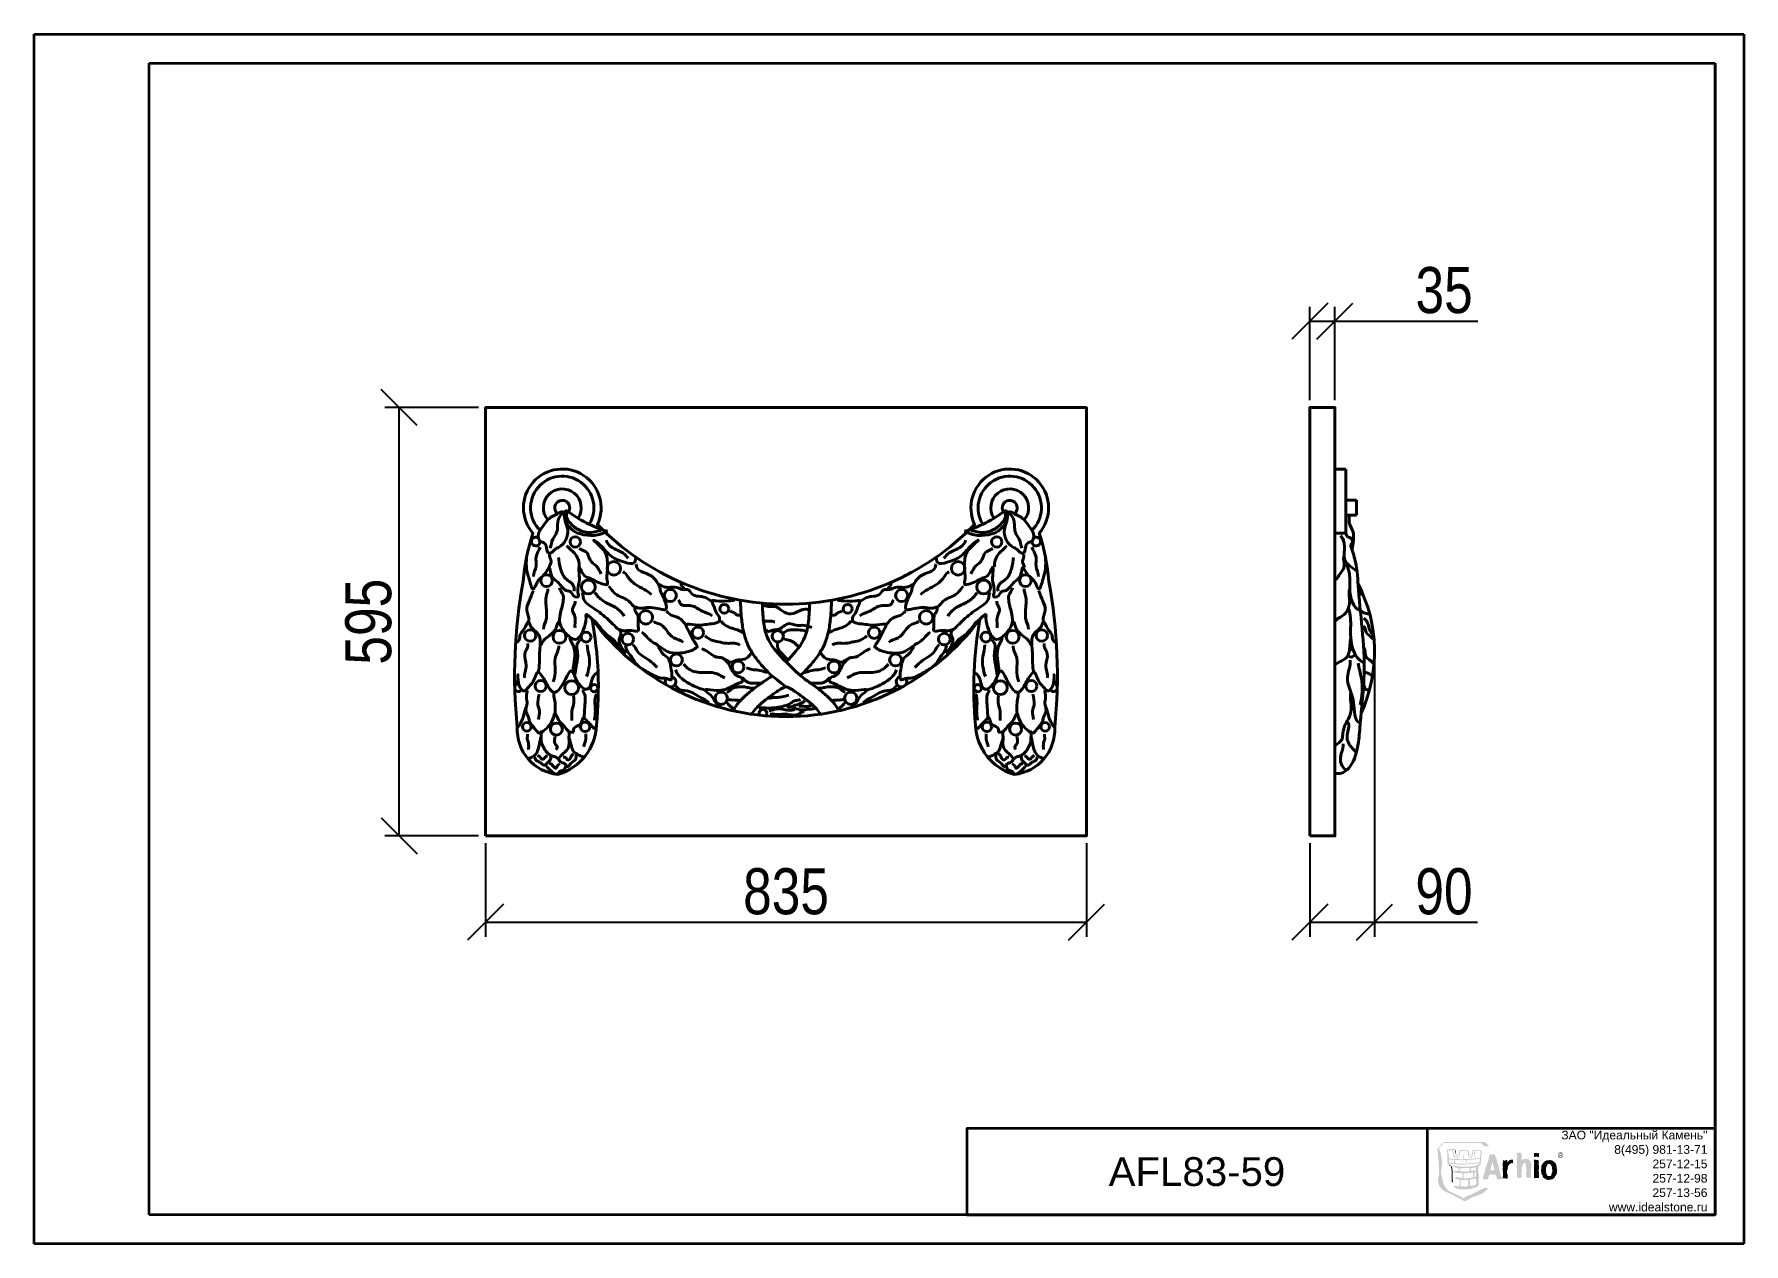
# Model space of a CAD drawing. Header units: millimetres. Extents: x 0 to 2376, y 0 to 1680.
import ezdxf

# ---------------------------------------------------------------- set-up
doc = ezdxf.new("R2010")
doc.units = ezdxf.units.MM
doc.layers.get('0').update_dxf_attribs({"lineweight": 35})
doc.layers.add('Архио', color=252, linetype='Continuous', lineweight=40)
doc.layers.add('Размеры', color=5, linetype='Continuous', lineweight=9)
doc.styles.add('H100', font='ARIAL.TTF', dxfattribs={"height": 100})
doc.styles.get("Standard").update_dxf_attribs({"font": 'ARIAL.TTF', "height": 5})
doc.styles.add('Размер', font='ARIAL.TTF', dxfattribs={"width": 0.8})
doc.dimstyles.new('M 1-1_h36_(M 1-8)', dxfattribs={"dimscale": 2, "dimtxt": 32, "dimasz": 25, "dimexe": 10, "dimexo": 5, "dimgap": 5, "dimtad": 1, "dimdec": 0, "dimtxsty": 'Размер', "dimblk": 'OBLIQUE', "dimcen": 2.5, "dimadec": 0, "dimazin": 0, "dimtfac": 1, "dimtdec": 0, "dimtmove": 0, "dimatfit": 3, "dimfxl": 0, "dimarcsym": 0})

msp = doc.modelspace()

# ---------------------------------------------------------------- texts
at = {"insert": (2325.5, 100.9), "char_height": 12, "attachment_point": 6}
msp.add_mtext('{\\fArial|b0|i0|c204|p34;ЗАО "Идеальный Камень"\\P8(495) 981-13-71\\P257-12-15\\P257-12-98\\P257-13-56\\Pwww.idealstone.ru}', dxfattribs=at)
at = {"layer": 'Размеры', "insert": (1616, 100), "char_height": 40, "width": 937.019, "attachment_point": 5, "style": 'H100'}
msp.add_mtext('AFL83-59', dxfattribs=at)

# ---------------------------------------------------------------- blocks, each defined once
blk = doc.blocks.new('Logo')
h = blk.add_hatch(color=256)
edge = h.paths.add_edge_path()
edge.add_arc((-11.77, 9.97), 14.12, 347.7022, 349.8286, ccw=False)
edge.add_arc((8.64, 5.38), 6.8, 166.5465, 175.6657)
edge.add_arc((4.01, 6.08), 2.16, 184.8885, 231.8186)
edge.add_arc((5.05, 7.51), 3.93, 232.882, 245.4855)
edge.add_arc((9.16, 16.38), 13.7, 245.2577, 249.0679)
edge.add_arc((-0.17, -8.08), 12.48, 64.5367, 69.2139, ccw=False)
edge.add_arc((3.65, -0.11), 3.64, 49.4282, 64.7759, ccw=False)
edge.add_arc((6.1, 2.69), 0.0941, 200.3248, 218.0088)
edge.add_arc((6.17, 2.74), 0.178, 217.6976, 228.5452)
edge.add_arc((6.31, 2.9), 0.394, 228.852, 241.6192)
edge.add_arc((6.53, 3.24), 0.803, 239.1243, 255.0492)
edge.add_arc((6.59, 3.5), 1.07, 255.4649, 271.3492)
edge.add_arc((6.62, 2.91), 0.476, 270.0813, 305.3132)
edge.add_arc((9.29, -0.49), 3.85, 119.1572, 128.5241, ccw=False)
edge.add_arc((9.57, -1.13), 4.55, 115.0831, 118.3468, ccw=False)
edge.add_arc((8.49, 1.14), 2.04, 111.5636, 114.5511, ccw=False)
edge.add_arc((4.01, 12.24), 9.94, 292.0414, 292.1671)
edge.add_arc((1.57, 18.34), 16.51, 292.0497, 292.3291)
edge.add_arc((7.54, 3.76), 0.755, 293.1803, 294.5819)
edge.add_arc((37.34, -83.13), 91.11, 108.8014, 108.8781, ccw=False)
edge.add_arc((3.19, 17.67), 15.32, 288.1832, 292.5)
edge.add_arc((7.32, 7.85), 4.66, 291.795, 305.9891)
edge.add_arc((8.33, 6.19), 2.73, 309.2804, 326.7137)
edge.add_arc((10.3, 0.83), 3.88, 85.3612, 91.0157)
edge.add_arc((10.14, 7.55), 2.85, 261.1562, 271.9791, ccw=False)
edge.add_arc((8.67, 5.48), 1.27, 310.6512, 324.2542, ccw=False)
edge.add_arc((12.83, 0.72), 5.05, 131.3743, 132.6076)
edge.add_arc((7.37, 6.74), 3.07, 293.7487, 311.6391, ccw=False)
edge.add_arc((4.59, 13), 9.93, 288.2602, 293.8876, ccw=False)
edge.add_arc((13.66, -13.78), 18.35, 108.9431, 110.4472)
edge.add_arc((9.03, -1.13), 4.88, 111.4003, 124.5173)
edge.add_arc((3.85, -0.1), 3.84, 51.0951, 65.069)
edge.add_arc((-0.08, -8.45), 13.07, 64.853, 69.1295)
edge.add_arc((9.47, 16.56), 13.7, 245.2449, 249.0549, ccw=False)
edge.add_arc((5.37, 7.7), 3.93, 232.8703, 245.4725, ccw=False)
edge.add_arc((4.33, 6.26), 2.16, 184.8873, 231.807, ccw=False)
edge.add_arc((12.23, 5.35), 10.08, 167.8655, 175.8766, ccw=False)
edge.add_arc((-4.06, 8.98), 6.61, 346.8094, 381.3427)
edge.add_arc((2.34, 11.49), 0.266, 137.0811, 205.3253, ccw=False)
edge.add_arc((0.36, 13.44), 2.51, 315.2841, 317.5423)
edge.add_arc((2444.57, -2201.51), 3296.01, 137.80931, 137.81729, ccw=False)
edge.add_arc((-1967.67, 1798.01), 2659.17, 317.8086, 317.82085)
edge.add_line((2.9, 12.51), (9.32, 12.51))
edge.add_line((9.32, 12.51), (9.35, 12.51))
edge.add_arc((-4.59, -1.21), 19.56, 43.3547, 44.5206, ccw=False)
edge.add_arc((23.85, 25.65), 19.56, 223.3547, 224.5206)
edge.add_line((9.9, 11.93), (10.74, 11.93))
edge.add_arc((16.09, 17.2), 7.51, 223.1115, 224.549, ccw=False)
edge.add_arc((26.68, 27.01), 21.95, 221.5384, 222.9046, ccw=False)
edge.add_arc((-88.21, -75.47), 132.02, 41.7639, 41.7939)
edge.add_arc((10.08, 12.39), 0.18, 42.6921, 55.2568)
edge.add_arc((9.11, 11.58), 1.44, 41.8372, 46.6305)
edge.add_arc((9.82, 12.34), 0.393, 45.2899, 58.8221)
edge.add_arc((9.97, 12.59), 0.0969, 59.4875, 81.8704)
edge.add_arc((9.88, 8.47), 4.22, 88.5639, 91.4075)
edge.add_line((9.78, 12.69), (6.66, 12.69))
edge.add_line((6.66, 12.69), (3.25, 12.68))
edge.add_arc((3.34, 11.74), 0.948, 95.2045, 110.3432)
edge.add_arc((71.3, -49.24), 92.15, 137.7713, 137.8209, ccw=False)
edge.add_line((3.06, 12.69), (2.94, 12.62))
edge.add_arc((-630.23, 1109.65), 1266.65, 299.98223, 299.99223, ccw=False)
edge.add_line((2.75, 12.51), (2.78, 12.51))
edge.add_arc((3.85, 10.98), 1.86, 124.9431, 137.7403)
edge.add_arc((7.12, 7.98), 6.31, 137.5616, 141.4899)
edge.add_arc((-1.38, 14.69), 4.53, 315.6563, 321.9572, ccw=False)
edge.add_arc((2.38, 10.97), 0.766, 132.7113, 141.1615)
edge.add_arc((1.92, 11.34), 0.174, 141.5666, 171.2739)
edge.add_arc((1.99, 11.35), 0.251, 175.46, 201.2759)
edge.add_arc((3.66, 11.97), 2.02, 200.5433, 204.461)
edge.add_arc((-3.53, 8.91), 5.79, 16.9043, 22.5186, ccw=False)
edge.add_arc((-4.45, 8.77), 6.71, -11.1305, 15.7687, ccw=False)
h = blk.add_hatch(color=256)
h.paths.add_polyline_path([(3.76, 9.86, -0.074124), (3.79, 9.86, 0.028962), (5.29, 9.69), (5.26, 9.72), (5.25, 9.97), (5.13, 9.97), (4.85, 10.03), (4.56, 10.11), (4.5, 10.19), (4.47, 10.66), (4.44, 10.89), (4.41, 11), (4.37, 11.11), (4.55, 11.11), (4.59, 10.7), (4.58, 10.3), (4.7, 10.24), (4.84, 10.18), (5.12, 10.09), (5.24, 10.08), (5.22, 10.2), (5.2, 10.28), (5.18, 10.34), (5.12, 10.33), (4.99, 10.4), (4.98, 10.46), (5.03, 10.49), (5.22, 10.48), (5.43, 10.48), (5.52, 10.5), (5.57, 10.57), (5.56, 10.79), (5.52, 11.13), (5.54, 11.2), (5.6, 11.22), (5.76, 11.25), (6.16, 11.26), (6.56, 11.24), (7.21, 11.21), (7.25, 11.05), (7.25, 10.76), (7.24, 10.48), (7.66, 10.48), (7.74, 10.5), (7.8, 10.57), (7.78, 10.79), (7.75, 11.13), (7.77, 11.2), (7.83, 11.22), (7.98, 11.25), (8.38, 11.26), (8.78, 11.24), (9.43, 11.21), (9.47, 11.05), (9.48, 10.76), (9.45, 10.26), (9.39, 10.24, -0.040883), (9.4, 10.1), (9.39, 9.98), (9.34, 9.67), (9.32, 9.29), (9.31, 9.17, -0.327709), (9.33, 9.14, -0.098794), (9.32, 9.12, -0.061229), (9.31, 9.09), (9.3, 8.94), (9.29, 8.8), (9.26, 8.71), (9.22, 8.65), (9.16, 8.62), (9.02, 8.58), (8.84, 8.55), (8.87, 8.52, -0.000169), (8.9, 7.54, -0.000336), (8.92, 6.86, -0.00067), (8.92, 6.64, -0.001326), (8.93, 6.58, -0.0026), (8.93, 6.56), (8.93, 6.56), (8.93, 5.81, 0.000227), (8.96, 5.47, -0.000531), (8.99, 5.38), (8.76, 4.97), (8.73, 4.95, -0.155779), (5.36, 4.52, -0.068645), (4.83, 4.73, -0.059092), (4.66, 4.85), (4.64, 4.87), (4.63, 5.04), (4.73, 5.04), (5.61, 4.98), (5.62, 6.13, -0.036867), (4.88, 6.29, -0.045573), (4.84, 6.31, -0.072028), (4.8, 6.33, -0.227731), (4.78, 6.38, -0.090302), (4.79, 6.41, -0.058066), (4.81, 6.44, -0.06748), (4.87, 6.49, -0.080075), (5.04, 6.57, -0.049629), (5.13, 6.58, -0.09146), (5.2, 6.58, 0.048779), (6.14, 6.4), (6.16, 7.24, -0.042806), (4.63, 7.41, -0.044253), (4.59, 7.43, -0.073811), (4.55, 7.44, -0.251992), (4.53, 7.49, -0.093195), (4.54, 7.51, -0.065637), (4.56, 7.54, -0.058615), (4.62, 7.59, -0.071668), (4.79, 7.68, -0.044358), (4.88, 7.7, -0.084534), (4.95, 7.7, 0.014405), (5.43, 7.61), (5.44, 8.15), (5.39, 8.16), (5.08, 8.18), (4.77, 8.32), (4.74, 8.36), (4.7, 8.4), (4.63, 8.48), (4.54, 8.55), (4.45, 8.6), (4.48, 8.64), (4.51, 8.65), (4.59, 8.64), (4.68, 8.6), (4.77, 8.57), (5.68, 8.36), (7.07, 8.39), (8.4, 8.5), (8.5, 8.57), (8.5, 8.63), (8.64, 8.69), (8.68, 8.68), (8.86, 8.79), (9.1, 8.94), (9.1, 9.02, -0.044716), (5.84, 8.76), (5.79, 8.75), (5.46, 8.75), (5.28, 8.77, -0.025947), (3.86, 8.92), (3.86, 8.86), (3.84, 8.78), (3.77, 8.73), (3.64, 8.73), (3.59, 8.75), (3.56, 8.81), (3.52, 9.28), (3.52, 9.76), (3.5, 10.72), (3.48, 10.85), (3.44, 10.98), (3.41, 11.24), (3.47, 11.28), (3.49, 11.32), (3.5, 11.38), (3.55, 11.42), (4.8, 11.44), (4.85, 11.38), (4.85, 11.32), (4.82, 11.26), (4.75, 11.22), (3.6, 11.22), (3.64, 10.98), (3.68, 10.74), (3.73, 10.26)])
h.paths.add_polyline_path([(6.9, 8.92), (6.91, 8.95), (6.94, 9.1), (6.92, 9.22), (6.91, 9.43), (6.88, 9.52), (6.85, 9.54, 0.02601), (8.83, 9.74), (8.95, 9.74), (9.07, 9.76), (9.14, 9.79), (9.18, 9.79), (9.18, 9.77), (9.13, 9.35), (9.11, 9.15, -0.029458)], flags=16)
h.paths.add_polyline_path([(8.49, 8.3), (8.5, 8.27), (8.5, 7.8), (8.49, 7.8, -0.036386), (7.61, 7.61), (7.63, 8.15), (7.82, 8.15)], flags=16)
h.paths.add_polyline_path([(8.6, 9.84), (8.52, 9.86), (8.41, 9.9), (8.32, 9.94), (8.32, 10.19), (8.28, 11), (8.14, 11), (8.18, 10.38), (8.21, 10.31), (8.23, 10.16), (8.25, 9.87), (8.3, 9.82), (8.36, 9.81, -0.00954), (7.63, 9.73), (7.64, 9.75), (7.67, 9.83), (7.66, 9.91), (7.65, 10.01), (7.86, 10.05), (8.02, 10.1), (7.55, 10.1), (7.52, 10.11), (7.51, 10.1), (7.48, 10.1), (7.34, 10.13), (7.26, 10.14), (7.2, 10.1), (7.25, 10.04), (7.39, 10), (7.5, 10), (7.52, 9.95), (7.58, 9.81), (7.59, 9.73, -0.010797), (6.83, 9.68), (6.65, 9.72), (6.51, 9.76), (6.39, 9.8), (6.4, 10.08), (6.36, 10.36), (6.18, 10.36), (6.22, 10.28), (6.25, 10.21), (6.28, 10.04), (6.31, 9.72), (6.37, 9.67), (6.41, 9.67, -0.012603), (5.62, 9.67), (5.49, 9.72), (5.4, 9.76), (5.31, 9.8), (5.32, 9.97), (5.4, 9.97), (5.55, 10.01), (5.7, 10.08), (5.41, 10.06), (5.32, 10.07), (5.32, 10.08), (5.29, 10.34), (5.46, 10.34), (5.54, 10.35), (5.64, 10.4), (5.69, 10.46), (5.72, 10.54), (5.72, 10.64), (5.72, 10.74), (5.7, 10.95), (5.71, 11.13), (6.37, 11.11), (7.02, 11.11), (7.06, 11.01), (7.08, 10.89), (7.08, 10.67), (7.09, 10.44), (7.13, 10.22), (7.22, 10.26), (7.23, 10.34), (7.68, 10.34), (7.77, 10.35), (7.87, 10.4), (7.92, 10.46), (7.94, 10.54), (7.94, 10.64), (7.94, 10.74), (7.92, 10.95), (7.93, 11.13), (8.59, 11.11), (9.24, 11.11), (9.28, 11.01), (9.3, 10.89), (9.3, 10.67), (9.31, 10.52), (9.25, 10.52), (9.2, 9.93, -0.007297)], flags=16)
h.paths.add_polyline_path([(8.5, 7.52), (8.5, 6.62, -0.009977), (8.2, 6.55), (8.22, 7.45, 0.010834)], flags=16)
h.paths.add_polyline_path([(7.95, 7.39), (7.93, 6.5), (7.93, 6.49, -0.062015), (6.32, 6.38), (6.34, 7.24, 0.051735)], flags=16)
h.paths.add_polyline_path([(7.36, 8.15), (7.34, 7.57, -0.056424), (5.61, 7.59), (5.62, 8.12), (5.81, 8.09), (6.46, 8.15), (7.14, 8.15)], flags=16)
h.paths.add_polyline_path([(6.85, 8.92, -0.030639), (4.98, 8.95), (4.94, 8.96), (4.79, 9.01), (4.81, 9.33), (4.77, 9.57, 0.031686), (6.75, 9.53), (6.75, 9.47), (6.79, 9.31), (6.84, 9.06)], flags=16)
h.paths.add_polyline_path([(8.5, 6.35), (8.5, 6.13, 0.005048), (8.52, 5.7, 0.006907), (8.55, 5.5, -0.00011), (8.56, 5.33, -0.000702), (8.49, 5.29, 0.000511), (8.44, 5.26, 0.001188), (8.43, 5.25), (8.42, 5.25), (8.42, 5.25, -0.001047), (8.4, 5.24, -0.00051), (8.33, 5.22, -0.000222), (8.14, 5.16), (8.03, 5.13, 0.00004), (7.94, 5.1, 0.000208), (7.87, 5.08, 0.000359), (7.85, 5.07), (7.85, 5.07, -0.000296), (7.84, 5.07, -0.000097), (7.81, 5.07, 0.000588), (7.44, 5.02), (7.42, 6.13, 0.03222)], flags=16)
h.paths.add_polyline_path([(7.15, 6.1), (7.17, 4.99), (6.6, 4.93), (6.6, 4.93, 0.000105), (6.59, 4.93, 0.000092), (6.54, 4.93, 0.000114), (6.36, 4.94, 0.0003), (5.79, 4.97), (5.8, 6.11, 0.05073)], flags=16)
h.paths.add_polyline_path([(4.69, 8.97, -0.017018), (3.83, 9.09), (3.81, 9.21), (3.78, 9.56), (3.77, 9.69, 0.015445), (4.58, 9.59), (4.59, 9.57), (4.62, 9.48), (4.66, 9.29)], flags=16)
for points in [[(5, 11.11), (4.97, 11.2), (4.88, 11.26), (4.84, 11.21), (4.84, 11.15), (4.88, 10.99), (4.93, 10.73), (4.95, 10.47), (5, 10.63), (5.03, 10.78), (5.01, 10.9)], [(3.98, 8.55), (4.05, 8.58), (4.07, 8.61), (4.07, 8.64), (4.01, 8.71), (3.92, 8.71), (3.84, 8.68), (3.84, 8.59), (3.9, 8.55)], [(4.2, 7.98), (4.24, 7.74), (4.26, 7.49), (4.25, 6.92), (4.22, 6.34), (4.24, 5.81), (4.3, 5.74), (4.37, 5.68), (4.44, 5.64), (4.54, 5.66), (4.5, 5.77), (4.46, 5.89), (4.43, 6.14), (4.41, 6.46), (4.41, 6.83), (4.41, 7.22), (4.39, 7.96), (4.35, 8.24), (4.29, 8.44), (4.16, 8.5), (4.1, 8.47), (4.09, 8.42), (4.15, 8.2)]]:
    blk.add_hatch(color=256).paths.add_polyline_path(points)
h = blk.add_hatch(color=256)
edge = h.paths.add_edge_path()
edge.add_arc((23.66, 3.29), 14.32, 164.3255, 166.982)
edge.add_arc((10.41, 6.43), 0.709, 173.0989, 176.879)
edge.add_arc((8.4, 6.54), 1.3, 351.0561, 356.7048, ccw=False)
edge.add_arc((9.27, 6.41), 0.43, 342.1478, 350.7922, ccw=False)
edge.add_arc((9.52, 6.33), 0.162, 323.8885, 343.2174, ccw=False)
edge.add_arc((9.29, -2.4), 8.64, 85.621, 87.5888, ccw=False)
edge.add_arc((10.62, 14.96), 8.78, 265.6209, 267.6575)
edge.add_arc((10.25, 5.3), 0.891, 84.1924, 89.19, ccw=False)
edge.add_arc((10.42, 7.02), 0.839, 264.2342, 268.2788)
edge.add_arc((10.4, 6.38), 0.198, 267.7626, 282.7592)
edge.add_arc((10.42, 6.29), 0.101, 285.8618, 343.1346)
edge.add_arc((15.85, 4.35), 5.66, 158.4024, 160.3085, ccw=False)
edge.add_arc((1.96, 9.83), 9.27, 338.5099, 340.7378)
edge.add_arc((8.64, 7.49), 2.19, 340.7369, 344.8828)
edge.add_arc((10.35, 7.05), 0.425, 342.8244, 357.4155)
edge.add_line((10.77, 7.03), (11.25, 7.03))
edge.add_arc((11.11, -0.21), 7.24, 86.2087, 88.8693, ccw=False)
edge.add_line((11.59, 7.02), (11.86, 7.02))
edge.add_arc((12.24, 7.02), 0.381, 180.9513, 235.3303)
edge.add_arc((13.85, 6.92), 1.83, 186.504, 193.3705)
edge.add_arc((8.05, 5.63), 4.1, 7.7748, 12.2079, ccw=False)
edge.add_line((12.12, 6.18), (13.02, 6.18))
edge.add_line((13.02, 6.18), (13.08, 6.14))
edge.add_arc((13.3, 6.42), 0.353, 168.2377, 232.0862, ccw=False)
edge.add_arc((11.58, 5.98), 1.46, 20.1473, 26.8677)
edge.add_arc((16.17, 8.22), 3.65, 202.7917, 205.6264, ccw=False)
edge.add_arc((13.57, 7.14), 0.824, 192.1561, 203.6289, ccw=False)
edge.add_arc((3.83, 5.11), 9.12, 11.7417, 17.5914)
edge.add_arc((14.79, 8.52), 2.35, 187.4945, 196.0474, ccw=False)
edge.add_arc((8.87, 7.69), 3.62, 8.2372, 15.2092)
edge.add_arc((11.25, 8.33), 1.15, 15.8643, 26.1727)
edge.add_arc((11.75, 8.57), 0.598, 25.9465, 44.0397)
edge.add_arc((12.37, 9.05), 0.202, 177.2715, 198.9584, ccw=False)
edge.add_arc((12.95, 9.05), 0.778, 170.44, 179.1723, ccw=False)
edge.add_arc((11.16, 9.03), 1.03, 8.4532, 19.8728)
edge.add_arc((13.93, 10), 1.9, 189.0512, 198.8497, ccw=False)
edge.add_arc((11.16, 9.52), 0.911, 11.0893, 35.508)
edge.add_arc((12.71, 10.61), 0.985, 184.7611, 214.4209, ccw=False)
edge.add_line((11.73, 10.53), (11.47, 10.53))
edge.add_arc((11.46, 10.53), 0.0167, 324.0231, 359.1813, ccw=False)
edge.add_arc((11.45, 10.53), 0.0311, 299.2754, 322.8098, ccw=False)
edge.add_arc((11.41, 10.61), 0.111, 277.3217, 298.1854, ccw=False)
edge.add_arc((11.36, 10.9), 0.413, 270.3314, 279.2213, ccw=False)
edge.add_arc((11.36, 10.58), 0.0934, 247.6126, 269.3808, ccw=False)
edge.add_arc((10.98, 9.62), 0.945, 68.8097, 72.9449)
edge.add_arc((11.18, 10.28), 0.255, 71.3562, 87.8509)
edge.add_arc((11.24, 15.91), 5.37, 267.6556, 269.4413, ccw=False)
edge.add_arc((10.87, 6.96), 3.58, 87.5713, 89.3528)
edge.add_arc((10.65, 10.55), 0.262, 333.8137, 358.1723, ccw=False)
edge.add_arc((10.28, 10.72), 0.665, 321.4744, 334.579, ccw=False)
edge.add_arc((12.68, 9.58), 2.01, 158.9878, 175.9445)
edge.add_arc((9.91, 9.83), 0.776, 343.9477, 352.014, ccw=False)
edge.add_arc((11.55, 9.37), 0.93, 164.4271, 165.8357)
edge.add_arc((14.18, 8.39), 3.74, 161.1203, 164.8237)
edge.add_arc((-5.71, 14.07), 16.95, 341.453, 343.8942, ccw=False)
edge.add_arc((7.26, 9.7), 3.26, 336.2712, 341.757, ccw=False)
edge.add_arc((9.63, 8.65), 0.676, 327.7717, 336.5608, ccw=False)
edge.add_arc((10.05, 8.39), 0.178, 316.4383, 327.5834, ccw=False)
edge.add_arc((10.13, 8.31), 0.0705, 305.2255, 315.6384, ccw=False)
edge.add_arc((10.15, 8.28), 0.0341, 287.8549, 305.0387, ccw=False)
edge.add_arc((9.42, 8.18), 0.747, -11.4676, 5.407, ccw=False)
edge.add_arc((8.79, 8.3), 1.39, 337.321, 348.8626, ccw=False)
edge.add_arc((11.99, 7.15), 2.02, 162.3045, 168.095)
edge.add_arc((5.56, 8.59), 4.57, 343.592, 347.0724, ccw=False)
edge.add_arc((9.24, 7.5), 0.727, 335.6944, 343.9778, ccw=False)
edge.add_arc((9.76, 7.27), 0.16, 323.431, 335.8623, ccw=False)
edge.add_arc((9.85, 7.2), 0.0521, 309.2515, 322.7896, ccw=False)
edge.add_arc((9.87, 7.18), 0.0216, 284.5428, 309.486, ccw=False)
edge = h.paths.add_edge_path(flags=16)
edge.add_arc((12, 8.53), 0.853, 165.6872, 181.5126, ccw=False)
edge.add_arc((13.25, 8.19), 2.15, 159.2446, 165.1679, ccw=False)
edge.add_arc((7.18, 10.44), 4.33, 339.9673, 341.356)
edge.add_arc((10.95, 9.21), 0.365, 334.2873, 353.6347)
edge.add_arc((10.61, 9.25), 0.712, 353.6644, 364.9018)
edge.add_arc((11.1, 9.1), 0.297, 21.2349, 44.3233, ccw=False)
edge.add_arc((9.15, 8.77), 2.27, 3.6201, 11.2314, ccw=False)
edge.add_arc((14.29, 9.14), 2.87, 184.5236, 188.843)
edge.add_arc((10.43, 8.04), 1.21, 26.8677, 32.8113, ccw=False)
edge.add_arc((11.23, 8.43), 0.316, 14.053, 29.0924, ccw=False)
edge.add_arc((9.41, 7.75), 2.26, 2.352, 19.5589, ccw=False)
edge.add_arc((11.34, 7.83), 0.332, -11.4217, 2.5629, ccw=False)
edge.add_arc((11.59, 7.78), 0.0742, 336.9856, 346.5255, ccw=False)
edge.add_arc((11.62, 7.77), 0.0353, 321.4527, 337.2632, ccw=False)
edge.add_arc((11.64, 7.76), 0.0178, 271.1771, 321.4232, ccw=False)
edge.add_line((11.64, 7.74), (11.02, 7.74))
edge.add_line((11.02, 7.74), (10.96, 7.77))
edge.add_line((10.96, 7.77), (10.96, 7.83))
edge.add_arc((12.49, 7.83), 1.53, 164.4028, 179.8314, ccw=False)
edge.add_arc((11.94, 7.99), 0.958, 154.5395, 165.2208, ccw=False)
edge.add_arc((11.48, 8.21), 0.45, 145.0997, 154.2796, ccw=False)
edge.add_arc((11.29, 8.35), 0.212, 129.8078, 145.5829, ccw=False)
h = blk.add_hatch(color=256)
edge = h.paths.add_edge_path()
edge.add_arc((12.22, 7.49), 0.944, 349.88, 357.2151, ccw=False)
edge.add_arc((18.14, 6.65), 5.04, 172.3563, 173.5142)
edge.add_arc((13.79, 7.15), 0.663, 173.3207, 176.3743)
edge.add_arc((13.24, 7.18), 0.111, 176.1115, 181.587)
edge.add_line((13.13, 7.18), (13.13, 7.17))
edge.add_arc((13.65, 7.17), 0.514, 179.594, 200.3604)
edge.add_arc((12.94, 6.9), 0.242, 19.4931, 21.1924, ccw=False)
edge.add_line((13.17, 6.98), (13.17, 6.98))
edge.add_arc((12.51, 6.97), 0.659, -6.2311, 1.0814, ccw=False)
edge.add_arc((10.49, 7.15), 2.68, 350.9923, 354.662, ccw=False)
edge.add_arc((14.71, 6.49), 1.58, 171.4768, 180.2913)
edge.add_arc((14.26, 6.48), 1.13, 179.7317, 183.1996)
edge.add_arc((13.28, 6.42), 0.154, 182.9109, 189.938)
edge.add_arc((13.16, 6.4), 0.0352, 190.0303, 199.4765)
edge.add_line((13.13, 6.39), (13.13, 6.39))
edge.add_line((13.13, 6.39), (13.23, 6.36))
edge.add_line((13.23, 6.36), (13.97, 6.32))
edge.add_arc((15.02, 6.61), 1.09, 166.4598, 195.3454, ccw=False)
edge.add_arc((-3.42, 11.06), 17.88, 346.4197, 346.5371)
edge.add_line((13.97, 6.9), (13.97, 7.16))
edge.add_arc((13.95, 7.17), 0.017, 310.3045, 332.0409, ccw=False)
edge.add_arc((13.94, 7.18), 0.032, 296.1339, 310.3205, ccw=False)
edge.add_arc((13.92, 7.22), 0.0829, 280.3176, 295.3616, ccw=False)
edge.add_arc((13.88, 7.47), 0.337, 268.5249, 280.2796, ccw=False)
edge.add_line((13.87, 7.14), (13.87, 7.74))
edge.add_arc((13.88, 7.8), 0.0596, 262.3884, 301.158)
edge.add_arc((13.86, 7.82), 0.0883, 304.1538, 334.3392)
edge.add_arc((13.73, 7.89), 0.235, 333.5279, 349.4189)
edge.add_arc((13.39, 7.96), 0.582, 348.7524, 357.5264)
edge.add_arc((13.32, 7.96), 0.647, 357.3529, 365.0741)
edge.add_arc((15.25, 8.11), 1.28, 175.4972, 184.326, ccw=False)
edge.add_arc((14.35, 8.19), 0.384, 145.795, 176.7612, ccw=False)
edge.add_arc((13.55, 8.48), 0.486, 351.4934, 362.2352)
edge.add_arc((14.47, 8.49), 0.432, 135.4805, 178.9559, ccw=False)
edge.add_arc((14.65, 8.37), 0.646, 104.3957, 139.2523, ccw=False)
edge.add_arc((14.62, 8.52), 0.495, 85.7496, 105.6926, ccw=False)
edge.add_arc((14.62, 8.8), 0.219, 69.422, 80.4554, ccw=False)
edge.add_arc((14.81, 9.33), 0.345, 252.0402, 273.3427)
edge.add_arc((14.81, 9.3), 0.306, 272.8154, 278.628)
edge.add_arc((14.84, 9.1), 0.106, 277.9954, 290.0894)
edge.add_arc((14.87, 9.03), 0.0325, 288.7686, 315.6776)
edge.add_arc((14.88, 9.02), 0.0166, 318.3895, 359.8743)
edge.add_line((14.9, 9.02), (14.9, 9.61))
edge.add_arc((14.83, 7.87), 1.74, 87.616, 103.9841)
edge.add_arc((14.53, 9.06), 0.517, 104.1946, 155.4331)
edge.add_arc((13.28, 9.58), 0.839, 330.5723, 338.3542, ccw=False)
edge.add_arc((13.78, 9.31), 0.272, 321.7891, 330.1645, ccw=False)
edge.add_arc((13.89, 9.21), 0.121, 307.7294, 322.1202, ccw=False)
edge.add_arc((14.51, 9.23), 0.55, 185.9255, 192.038, ccw=False)
edge.add_arc((12.15, 8.95), 1.82, 7.0618, 12.7715)
edge.add_arc((13.32, 9.21), 0.621, 12.9789, 21.6868)
edge.add_arc((13.69, 9.37), 0.222, 20.436, 40.7283)
edge.add_arc((13.8, 9.46), 0.0788, 40.4113, 85.745)
edge.add_arc((13.8, 9.27), 0.267, 89.1589, 103.2922)
edge.add_arc((13.89, 8.97), 0.586, 104.6727, 116.7768)
edge.add_arc((13.39, 9.95), 0.516, 275.3947, 297.5223, ccw=False)
edge.add_arc((13.42, 9.59), 0.154, 261.7703, 274.7792, ccw=False)
edge.add_arc((13.41, 9.49), 0.0564, 223.9453, 259.681, ccw=False)
edge.add_arc((13.48, 9.55), 0.151, 216.5006, 222.482, ccw=False)
edge.add_arc((13.28, 9.4), 0.108, 38.3491, 85.4689)
edge.add_arc((13.25, 9.14), 0.36, 84.5048, 101.7044)
edge.add_arc((13.2, 9.39), 0.109, 100.3409, 116.3563)
edge.add_arc((13.17, 9.45), 0.0411, 117.188, 132.1837)
edge.add_arc((13.15, 9.46), 0.0215, 132.1749, 155.1374)
edge.add_line((13.13, 9.47), (13.13, 9.47))
edge.add_line((13.13, 9.47), (13.13, 9.46))
edge.add_arc((13.25, 9.47), 0.119, 181.302, 190.1964)
edge.add_arc((13.34, 9.49), 0.211, 191.8586, 201.1305)
edge.add_arc((12.65, 9.25), 0.522, -20.7289, 18.7597, ccw=False)
edge.add_arc((13.61, 8.88), 0.501, 158.8704, 196.041)
edge.add_arc((12, 8.44), 1.16, -8.3818, 14.9118, ccw=False)
edge.add_arc((16.09, 7.9), 2.97, 172.7083, 188.7376)
h = blk.add_hatch(color=256)
edge = h.paths.add_edge_path()
edge.add_arc((9.46, 6.82), 6.92, 1.2237, 3.5335)
edge.add_arc((15.49, 7.19), 0.882, 3.2572, 8.1577)
edge.add_arc((16.19, 7.3), 0.168, 8.0253, 15.5043)
edge.add_arc((16.31, 7.33), 0.047, 15.7548, 24.4302)
edge.add_line((16.35, 7.35), (16.35, 7.35))
edge.add_line((16.35, 7.35), (16.44, 7.57))
edge.add_line((16.44, 7.57), (16.44, 7.58))
edge.add_arc((16.21, 7.56), 0.237, 3.1713, 6.5406)
edge.add_arc((14.51, 7.38), 1.94, 6.2275, 7.7613)
edge.add_arc((3.9, 5.97), 12.64, 7.6219, 8.3542)
edge.add_arc((-21.23, 2.34), 38.04, 8.254, 8.6118)
edge.add_arc((16.79, 8.02), 0.413, 164.4735, 177.255, ccw=False)
edge.add_arc((18.51, 7.63), 2.18, 162.6954, 166.7668, ccw=False)
edge.add_arc((19.65, 7.3), 3.36, 156.1305, 163.039, ccw=False)
edge.add_arc((17.87, 8.13), 1.4, 142.2865, 157.9493, ccw=False)
edge.add_arc((17.02, 8.79), 0.325, 118.988, 142.7421, ccw=False)
edge.add_arc((16.93, 8.93), 0.162, 88.4782, 114.4095, ccw=False)
edge.add_arc((16.95, 8.38), 0.709, 86.357, 91.1215, ccw=False)
edge.add_arc((16.99, 8.9), 0.184, 69.9967, 86.8023, ccw=False)
edge.add_arc((17.01, 8.98), 0.0989, 39.2487, 69.1043, ccw=False)
edge.add_arc((16.98, 8.97), 0.135, 9.5132, 36.7811, ccw=False)
edge.add_arc((12.76, 7.9), 4.49, -2.5667, 14.0037, ccw=False)
edge.add_arc((16.92, 7.64), 0.335, -9.629, 10.2401, ccw=False)
edge.add_arc((16.38, 7.75), 0.877, 342.1825, 349.5506, ccw=False)
edge.add_arc((17.9, 7.25), 0.722, 161.3142, 177.8524)
edge.add_line((17.18, 7.27), (17.18, 7.26))
edge.add_arc((13.6, 6.5), 3.66, -0.8006, 11.9358, ccw=False)
edge.add_arc((17.21, 15.54), 9.08, 270.3175, 275.102)
edge.add_arc((18.73, 6.59), 0.718, 175.3736, 187.8763, ccw=False)
edge.add_arc((18.42, 6.61), 0.406, 156.2317, 175.1695, ccw=False)
edge.add_line((18.05, 6.77), (18.05, 7.7))
edge.add_arc((18.52, 7.87), 0.504, 181.5018, 198.8929, ccw=False)
edge.add_arc((18.54, 7.9), 0.522, 174.3172, 185.0623, ccw=False)
edge.add_arc((18.26, 7.91), 0.248, 150.7969, 170.3776, ccw=False)
edge.add_arc((17.78, 8.17), 0.3, 332.3356, 359.6219)
edge.add_line((18.08, 8.17), (18.08, 8.22))
edge.add_arc((16.6, 7.98), 1.5, 8.9721, 19.122)
edge.add_arc((22.87, 8.71), 4.86, 177.1779, 182.8221, ccw=False)
edge.add_arc((17.96, 8.95), 0.0528, 2.9672, 17.4428)
edge.add_arc((17.69, 8.88), 0.341, 15.101, 19.1614)
edge.add_arc((16.63, 8.51), 1.46, 19.1384, 22.3368)
edge.add_arc((11.69, 6.49), 6.8, 22.2482, 24.7599)
edge.add_arc((17.26, 9.07), 0.659, 23.8108, 90.3746)
edge.add_arc((17.22, 4.47), 5.27, 89.5976, 91.1235)
edge.add_arc((17.12, 9.18), 0.547, 90.9486, 95.1086)
edge.add_arc((17.08, 9.6), 0.129, 95.1823, 100.7897)
edge.add_arc((17.06, 9.7), 0.0313, 99.414, 114.2014)
edge.add_arc((17.06, 9.23), 0.5, 91.103, 109.5023)
edge.add_arc((16.8, 10.56), 0.87, 263.6291, 276.3709, ccw=False)
edge.add_line((16.7, 9.7), (16.48, 9.47))
edge.add_line((16.48, 9.47), (16.39, 9.47))
edge.add_arc((20.69, 9.42), 4.3, 175.8433, 179.4223, ccw=False)
edge.add_arc((12.46, 10.03), 3.95, 355.7938, 359.3723)
edge.add_line((16.42, 9.98), (16.42, 10.06))
edge.add_arc((15.79, 10.05), 0.631, 0.9197, 12.4833)
edge.add_arc((17.07, 10.35), 0.693, 171.236, 193.7105, ccw=False)
edge.add_arc((15.18, 10.71), 1.24, 348.0794, 358.8569)
edge.add_arc((16.37, 10.69), 0.044, 358.0898, 373.3537)
edge.add_arc((16.4, 10.7), 0.0182, 14.1608, 39.0669)
edge.add_arc((16.4, 10.7), 0.014, 40.9515, 68.9819)
edge.add_arc((16.4, 10.69), 0.0213, 70.0904, 89.9871)
edge.add_arc((16.4, 10.65), 0.0613, 91.2344, 108.7309)
edge.add_arc((16.48, 10.4), 0.328, 107.3827, 111.3416)
edge.add_arc((16.23, 11.02), 0.341, 287.3145, 291.3223, ccw=False)
edge.add_arc((16.31, 10.76), 0.0719, 271.9018, 288.365, ccw=False)
edge.add_arc((16.24, 11.42), 0.734, 267.7751, 276.1648, ccw=False)
edge.add_arc((16.22, 10.94), 0.253, 248.3319, 268.2519, ccw=False)
edge.add_line((16.12, 10.7), (16.12, 10.77))
edge.add_line((16.12, 10.77), (16.25, 10.77))
edge.add_arc((16.13, 10.65), 0.172, 43.9294, 79.5072)
edge.add_arc((19.12, 66.4), 55.66, 266.9009, 266.9455, ccw=False)
edge.add_arc((15.72, 4.47), 6.36, 86.4559, 89.5449)
edge.add_line((15.77, 10.83), (15.77, 10.75))
edge.add_arc((15.77, 10.62), 0.136, 90.7604, 106.7873)
edge.add_arc((15.84, 10.41), 0.357, 107.0265, 112.7234)
edge.add_arc((15.62, 10.92), 0.196, 283.9717, 293.9059, ccw=False)
edge.add_arc((15.66, 10.77), 0.0502, 266.7185, 282.7491, ccw=False)
edge.add_arc((15.66, 10.75), 0.0308, 241.5499, 265.9277, ccw=False)
edge.add_arc((15.66, 10.76), 0.0364, 216.4177, 239.8322, ccw=False)
edge.add_arc((15.69, 10.78), 0.0744, 200.7747, 216.1166, ccw=False)
edge.add_arc((15.87, 10.84), 0.261, 185.5085, 199.804, ccw=False)
edge.add_arc((15.55, 10.78), 0.0679, 35.3371, 91.5328)
edge.add_arc((16.09, 10.77), 0.547, 171.7439, 188.2561)
edge.add_arc((15.78, 10.72), 0.231, 188.2379, 197.9925)
edge.add_arc((16.78, 11.03), 1.28, 197.263, 199.4709)
edge.add_arc((15.14, 10.43), 0.472, -11.6487, 21.8836, ccw=False)
edge.add_arc((16.1, 10.2), 0.515, 164.8723, 192.9037)
edge.add_arc((15.08, 9.94), 0.537, -6.4147, 15.8499, ccw=False)
edge.add_arc((15.48, 9.89), 0.136, 327.1551, 353.3348, ccw=False)
edge.add_arc((15.53, 9.86), 0.0799, 288.4087, 324.8907, ccw=False)
edge.add_arc((15.25, 9.58), 0.367, -22.2226, 35.097, ccw=False)
edge.add_arc((15.93, 9.27), 0.377, 153.5317, 178.2872)
edge.add_arc((16.48, 9.33), 0.926, 182.7715, 197.982)
edge.add_arc((15.16, 8.93), 0.45, -19.2123, 15.072, ccw=False)
edge.add_arc((16.22, 8.56), 0.667, 161.359, 173.7344)
edge.add_arc((17.55, 8.5), 2, 176.0598, 182.4473)
edge.add_arc((17.61, 8.41), 2.06, 179.899, 193.4422)
edge.add_arc((15.26, 7.95), 0.354, 343.0608, 357.512, ccw=False)
edge.add_arc((15.89, 7.75), 0.31, 162.7479, 177.195)
edge.add_line((15.58, 7.77), (15.58, 6.94))
edge.add_arc((15.43, 6.83), 0.187, 9.2636, 34.1541, ccw=False)
edge.add_arc((15.03, 6.75), 0.591, 1.0052, 10.9698, ccw=False)
edge.add_arc((13.51, 6.73), 2.11, -5.1055, 0.8205, ccw=False)
edge.add_arc((19.55, 6.25), 3.95, 175.7021, 176.5041)
edge.add_line((15.61, 6.49), (16.44, 6.45))
edge.add_line((16.44, 6.45), (16.38, 6.58))
edge.add_arc((12.95, 6.77), 3.44, 356.7851, 363.2149)
h = blk.add_hatch(color=256)
edge = h.paths.add_edge_path()
edge.add_arc((18.7, 9.36), 1.42, 78.4142, 91.4292)
edge.add_line((18.67, 10.78), (18.57, 10.78))
edge.add_arc((20.6, 10.44), 2.06, 170.4224, 179.4157)
edge.add_line((18.55, 10.46), (18.55, 10.4))
edge.add_arc((19.39, 10.43), 0.841, 182.0998, 191.0202)
edge.add_arc((17.3, 10.03), 1.28, 1.482, 10.4116, ccw=False)
edge.add_arc((18.58, 10.93), 0.86, 269.9453, 286.788)
edge.add_arc((18.72, 10.5), 0.416, 285.5927, 301.1918)
edge.add_arc((18.84, 10.3), 0.172, 301.7254, 316.8885)
edge.add_arc((18.9, 10.24), 0.0887, 316.7623, 341.601)
edge.add_arc((18.98, 10.05), 0.163, 52.7212, 87.4173, ccw=False)
edge.add_arc((18.8, 9.8), 0.471, 35.9079, 53.574, ccw=False)
edge.add_line((19.18, 10.08), (19.41, 10.08))
edge.add_arc((19.41, 10.1), 0.029, 271.6408, 353.6935)
edge.add_arc((19.38, 10.11), 0.0621, 352.3425, 381.6028)
edge.add_arc((19.29, 10.07), 0.161, 23.2223, 35.4121)
edge.add_arc((19.63, 10.29), 0.248, 206.9338, 210.5068, ccw=False)
edge.add_line((19.41, 10.18), (19.41, 10.69))
edge.add_line((19.41, 10.69), (19.37, 10.75))
edge.add_line((19.37, 10.75), (19.3, 10.75))
edge.add_arc((19.3, 10.53), 0.221, 90.8455, 108.9972)
edge.add_arc((19.43, 10.15), 0.625, 109.2615, 115.5162)
edge.add_arc((19, 11.04), 0.367, 282.8497, 297.11, ccw=False)
edge.add_arc((19.06, 10.79), 0.105, 252.6767, 282.9069, ccw=False)
edge.add_arc((19.04, 10.73), 0.049, 208.2776, 250.0535, ccw=False)
edge.add_arc((19.08, 10.75), 0.0934, 177.3144, 205.236, ccw=False)
h = blk.add_hatch(color=256)
edge = h.paths.add_edge_path()
edge.add_arc((19.46, -9.14), 15.55, 92.9348, 93.2608, ccw=False)
edge.add_arc((18.07, 18.42), 12.04, 272.7977, 274.9668)
edge.add_arc((19.26, 4.52), 1.91, 85.5913, 94.4087, ccw=False)
edge.add_arc((18.6, 6.58), 0.83, 348.8165, 373.1915)
edge.add_arc((20.68, 7.05), 1.31, 180.7886, 192.2696, ccw=False)
edge.add_arc((19.7, 7.01), 0.327, 162.8387, 176.8829, ccw=False)
edge.add_arc((18.79, 7.28), 0.618, 344.2555, 354.1565)
edge.add_arc((19, 7.25), 0.414, 355.0552, 364.2312)
edge.add_arc((8.77, 6.43), 10.67, 4.5795, 5.3948)
edge.add_arc((34.96, 8.91), 15.63, 184.2421, 185.4182, ccw=False)
edge.add_arc((20.22, 7.84), 0.854, 179.382, 185.6363, ccw=False)
edge.add_line((19.36, 7.85), (19.37, 7.85))
edge.add_line((19.37, 7.85), (19.37, 7.85))
edge.add_arc((19.12, 7.78), 0.264, 11.7804, 15.5257, ccw=False)
edge.add_arc((18.35, 8.1), 1.06, 345.0148, 359.1182)
edge.add_line((19.41, 8.09), (19.41, 8.42))
edge.add_arc((16.97, 8.34), 2.44, 1.9336, 10.8082)
edge.add_arc((21.09, 9.12), 1.75, 185.0596, 190.445, ccw=False)
edge.add_arc((19.71, 8.98), 0.361, 167.988, 182.7178, ccw=False)
edge.add_arc((19.86, 8.94), 0.517, 144.4064, 167.8618, ccw=False)
edge.add_arc((20.46, 9.81), 1.17, 199.0201, 208.8736, ccw=False)
edge.add_arc((19.66, 9.53), 0.316, 187.3757, 198.7722, ccw=False)
edge.add_arc((19.44, 9.51), 0.0977, 164.1384, 188.8123, ccw=False)
edge.add_arc((20.22, 19.22), 9.73, 263.3972, 264.8628, ccw=False)
edge.add_arc((18.49, 4.91), 4.69, 82.5409, 88.8833)
edge.add_arc((18.18, 9.61), 0.4, 343.2597, 357.9762, ccw=False)
edge.add_arc((19.08, 9.37), 0.531, 166.7086, 196.5177)
edge.add_arc((17.64, 8.95), 0.967, 2.5322, 16.1948, ccw=False)
edge.add_arc((18.27, 9), 0.335, 341.7693, 359.9687, ccw=False)
edge.add_arc((18.9, 8.78), 0.331, 160.4667, 177.2687)
edge.add_line((18.57, 8.8), (18.57, 7.22))
edge.add_arc((18.67, 7.17), 0.106, 150.3563, 165.0012)
edge.add_arc((18.84, 7.12), 0.288, 164.3386, 171.7857)
edge.add_arc((19.49, 7.03), 0.939, 172.0519, 178.6936)
edge.add_arc((20.3, 6.99), 1.76, 177.9327, 186.5232)
edge.add_arc((15.88, 6.46), 2.7, 3.6478, 6.9996, ccw=False)
edge.add_arc((18.24, 6.6), 0.338, -11.615, 5.6502, ccw=False)
edge.add_arc((19.07, 6.39), 0.526, 163.975, 174.2216)
edge.add_arc((18.69, 6.43), 0.137, 175.6417, 184.2976)
edge.add_arc((18.61, 6.42), 0.0591, 183.7192, 200.3446)
edge.add_arc((18.57, 6.41), 0.0235, 200.6302, 268.646)
h = blk.add_hatch(color=256)
edge = h.paths.add_edge_path()
edge.add_arc((19.92, 6.89), 0.102, 65.0887, 89.4951, ccw=False)
edge.add_arc((19.9, 6.85), 0.151, 34.2842, 63.8673, ccw=False)
edge.add_arc((19.73, 6.74), 0.358, 12.1629, 33.8686, ccw=False)
edge.add_arc((19.07, 6.58), 1.03, -0.035, 12.8684, ccw=False)
edge.add_arc((20.32, 6.65), 0.229, 198.8095, 225.7099)
edge.add_arc((20.61, 6.94), 0.637, 224.6044, 236.6134)
edge.add_arc((21.67, 8.56), 2.57, 236.9688, 243.8491)
edge.add_arc((18.79, 2.83), 3.84, 60.6411, 63.0346, ccw=False)
edge.add_arc((20.4, 5.66), 0.591, 49.9365, 61.873, ccw=False)
edge.add_line((20.78, 6.11), (21.19, 6.08))
edge.add_line((21.19, 6.08), (21.19, 6.11))
edge.add_line((21.19, 6.11), (21.19, 6.11))
edge.add_arc((21.22, 6.08), 0.0421, 106.8717, 124.2944, ccw=False)
edge.add_arc((21.27, 5.9), 0.226, 96.4795, 107.2884, ccw=False)
edge.add_arc((21.41, 4.86), 1.28, 91.2512, 97.2135, ccw=False)
edge.add_arc((21.49, 3.83), 2.31, 86.3666, 92.8176, ccw=False)
edge.add_arc((24.64, 1.47), 5.54, 121.2467, 122.7263, ccw=False)
edge.add_arc((20.97, 7.64), 1.63, 299.0098, 312.1987)
edge.add_arc((21.71, 6.8), 0.512, 313.9241, 353.9367)
edge.add_arc((22.29, 6.7), 0.0868, 131.6842, 150.0519, ccw=False)
edge.add_arc((22.27, 6.72), 0.0568, 106.6917, 130.8813, ccw=False)
edge.add_arc((22.28, 6.71), 0.0682, 84.3434, 105.4521, ccw=False)
edge.add_arc((22.27, 6.65), 0.131, 70.9699, 84.276, ccw=False)
edge.add_arc((20.85, 7.67), 1.72, 328.4675, 350.2617)
edge.add_arc((23.43, 7.34), 0.891, 169.1469, 177.6119, ccw=False)
edge.add_arc((20.63, 7.84), 1.95, 350.3137, 357.4529)
edge.add_arc((22, 7.77), 0.583, 357.8511, 369.2374)
edge.add_arc((22.34, 7.83), 0.233, 8.3186, 32.4608)
edge.add_arc((24.47, 8.56), 2.02, 194.5264, 197.2046, ccw=False)
edge.add_arc((22.75, 8.12), 0.245, 182.4616, 196.4495, ccw=False)
edge.add_arc((20.96, 8.09), 1.55, 0.7734, 5.2172)
edge.add_arc((21.02, 8.12), 1.48, 4.2319, 7.5586)
edge.add_arc((22.12, 8.27), 0.372, 6.194, 16.6657)
edge.add_arc((22.57, 8.41), 0.096, 185.355, 197.5877, ccw=False)
edge.add_arc((22.72, 8.43), 0.252, 179.5627, 185.9631, ccw=False)
edge.add_arc((23.19, 8.42), 0.719, 172.9276, 179.3415, ccw=False)
edge.add_arc((21.36, 8.29), 1.14, 11.2459, 54.2191)
edge.add_arc((22.19, 9.48), 0.313, 223.7674, 237.7394, ccw=False)
edge.add_arc((22.57, 9.85), 0.847, 217.3087, 224.5042, ccw=False)
edge.add_arc((21.29, 8.47), 1.06, 54.8954, 90.6099)
edge.add_arc((21.29, 9.23), 0.301, 92.2762, 108.9329)
edge.add_arc((21.55, 8.37), 1.2, 107.3098, 113.859)
edge.add_arc((21.05, 9.56), 0.0969, 255.6208, 276.9147, ccw=False)
edge.add_arc((21.11, 9.79), 0.329, 248.6056, 255.3688, ccw=False)
edge.add_arc((20.88, 9.21), 0.29, 67.7163, 87.8361)
edge.add_arc((20.9, 8.88), 0.619, 91.0742, 120.2797)
edge.add_arc((21.24, 8.25), 1.33, 119.0335, 133.5536)
edge.add_arc((21.43, 8.01), 1.65, 132.6425, 142.9248)
edge.add_arc((20.76, 8.51), 0.807, 142.6179, 149.9757)
edge.add_arc((20.31, 8.77), 0.288, 150.0901, 157.2122)
edge.add_arc((20.12, 8.85), 0.0778, 155.6582, 173.0411)
edge.add_arc((19.51, 9.19), 0.624, 319.5976, 327.6686, ccw=False)
edge.add_arc((21.1, 7.88), 1.44, 140.6891, 148.0949)
edge.add_arc((20.08, 8.51), 0.245, 147.2478, 164.6655)
edge.add_arc((19.93, 8.55), 0.085, 166.709, 176.1502)
edge.add_arc((20.35, 8.54), 0.507, 178.1686, 181.2307)
edge.add_arc((12.83, 8.55), 7.01, 359.2045, 359.8229, ccw=False)
edge.add_arc((15.57, 8.48), 4.27, 354.4647, 359.6001, ccw=False)
edge.add_arc((18.28, 8.22), 1.55, 347.9078, 354.5971, ccw=False)
edge.add_arc((19.41, 7.96), 0.394, 330.5696, 350.0335, ccw=False)
edge.add_arc((25.43, 8.48), 5.72, 187.1244, 191.3136)
edge.add_arc((23, 7.91), 3.23, 190.0067, 194.5625)
edge.add_arc((20.42, 7.24), 0.56, 193.9394, 202.5755)
edge.add_arc((19.99, 7.06), 0.0966, 202.0095, 216.8065)
edge.add_arc((19.93, 7.02), 0.0238, 217.4883, 236.5846)
edge.add_arc((19.92, 7), 0.00886, 237.1448, 274.501)
edge = h.paths.add_edge_path(flags=16)
edge.add_arc((20.91, 9.88), 1.06, 274.6575, 284.3444)
edge.add_arc((21.08, 9.21), 0.364, 284.4798, 293.1661)
edge.add_arc((21.17, 9.01), 0.146, 293.4607, 301.0205)
edge.add_arc((21.21, 8.93), 0.0584, 300.4058, 314.0238)
edge.add_arc((21.14, 8.55), 0.359, 39.415, 70.9261, ccw=False)
edge.add_arc((20.87, 8.38), 0.675, 22.0297, 36.3094, ccw=False)
edge.add_arc((22.17, 8.91), 0.724, 202.4109, 213.5797)
edge.add_arc((21.81, 8.68), 0.302, 215.3598, 243.9485)
edge.add_arc((23.42, 8.22), 1.75, 173.6695, 186.3305)
edge.add_arc((20.8, 7.65), 0.954, 9.2647, 23.1593, ccw=False)
edge.add_line((21.74, 7.8), (21.74, 7.69))
edge.add_arc((19.93, 7.76), 1.81, 339.394, 357.6273, ccw=False)
edge.add_arc((20.35, 7.51), 1.33, 330.4765, 343.0233, ccw=False)
edge.add_arc((21.2, 7.03), 0.362, 314.1171, 330.6997, ccw=False)
edge.add_arc((21.35, 6.88), 0.138, 296.782, 313.2049, ccw=False)
edge.add_arc((21.38, 6.82), 0.076, 271.144, 296.4201, ccw=False)
edge.add_line((21.38, 6.74), (20.97, 6.74))
edge.add_arc((20.97, 6.79), 0.0496, 244.9017, 268.4599, ccw=False)
edge.add_arc((20.99, 6.84), 0.105, 231.3359, 245.0514, ccw=False)
edge.add_arc((21.11, 6.98), 0.283, 217.3418, 230.7192, ccw=False)
edge.add_arc((21.67, 7.42), 1, 207.6003, 217.5666, ccw=False)
edge.add_arc((22.44, 7.86), 1.88, 203.4371, 208.6377, ccw=False)
edge.add_arc((21.57, 7.49), 0.935, 200.0243, 203.7112, ccw=False)
edge.add_arc((20.95, 7.26), 0.273, 195.9361, 200.0552, ccw=False)
edge.add_arc((20.77, 7.21), 0.0877, 191.3883, 195.7714, ccw=False)
edge.add_line((20.68, 7.19), (20.68, 7.19))
edge.add_arc((11.32, 6.34), 9.4, 5.1855, 6.6845)
edge.add_arc((25.27, 8.05), 4.66, 181.0779, 187.4995, ccw=False)
edge.add_line((20.62, 7.96), (20.62, 8))
edge.add_arc((22.01, 7.99), 1.39, 157.4227, 179.7707, ccw=False)
edge.add_arc((21.43, 8.25), 0.754, 140.7656, 158.9886, ccw=False)
edge.add_arc((21.1, 8.51), 0.337, 123.4534, 140.0817, ccw=False)
edge.add_arc((21.03, 8.63), 0.198, 98.2978, 123.2822, ccw=False)
at = {"insert": (22.69, 10.9), "char_height": 2.5, "attachment_point": 1, "style": 'Размер'}
blk.add_mtext('{\\fArial|b0|i0|c0|p34;\\H0.4x;®}', dxfattribs=at)
blk = doc.blocks.new('A$C49AA496E')
for p, q in [((0, 0), (0, 210)), ((0, 210), (297, 210)), ((297, 210), (297, 0)), ((20, 5), (20, 205)), ((20, 205), (292, 205)), ((292, 205), (292, 5)), ((292, 5), (20, 5)), ((297, 0), (0, 0))]:
    blk.add_line(p, q)
blk = doc.blocks.new('_Oblique')
at = {"color": 0, "linetype": 'ByBlock', "lineweight": -2}
blk.add_line((-0.5, -0.5), (0.5, 0.5), dxfattribs=at)
blk = doc.blocks.new('*D3')
at = {"layer": 'Defpoints', "color": 0}
for p in [(627.4, 566.5), (1462.4, 566.5), (1462.4, 446.5)]:
    blk.add_point(p, dxfattribs=at)
at = {"layer": 'Размеры', "color": 0, "lineweight": -2}
for p, q in [((627.4, 556.5), (627.4, 426.5)), ((1462.4, 556.5), (1462.4, 426.5)), ((627.4, 446.5), (1462.4, 446.5))]:
    blk.add_line(p, q, dxfattribs=at)
at = {"layer": 'Размеры', "color": 0, "lineweight": -2, "xscale": 50, "yscale": 50, "zscale": 50, "rotation": 180}
blk.add_blockref('_Oblique', (627.4, 446.5), dxfattribs=at)
at = {"layer": 'Размеры', "color": 0, "lineweight": -2, "xscale": 50, "yscale": 50, "zscale": 50}
blk.add_blockref('_Oblique', (1462.4, 446.5), dxfattribs=at)
at = {"layer": 'Размеры', "color": 0, "insert": (1044.9, 489.2), "char_height": 64, "attachment_point": 5, "style": 'Размер'}
blk.add_mtext('835', dxfattribs=at)
blk = doc.blocks.new('*D4')
at = {"layer": 'Defpoints', "color": 0}
for p in [(1862.7, 827.3), (1772.8, 566.5), (1862.7, 446.5)]:
    blk.add_point(p, dxfattribs=at)
at = {"layer": 'Размеры', "color": 0, "lineweight": -2}
for p, q in [((1862.7, 817.3), (1862.7, 426.5)), ((1772.8, 556.5), (1772.8, 426.5)), ((1772.8, 446.5), (1862.7, 446.5)), ((1862.7, 446.5), (2005.9, 446.5))]:
    blk.add_line(p, q, dxfattribs=at)
at = {"layer": 'Размеры', "color": 0, "lineweight": -2, "xscale": 50, "yscale": 50, "zscale": 50, "rotation": 180}
blk.add_blockref('_Oblique', (1772.8, 446.5), dxfattribs=at)
at = {"layer": 'Размеры', "color": 0, "lineweight": -2, "xscale": 50, "yscale": 50, "zscale": 50}
blk.add_blockref('_Oblique', (1862.7, 446.5), dxfattribs=at)
at = {"layer": 'Размеры', "color": 0, "insert": (1959.3, 489.2), "char_height": 64, "attachment_point": 5, "style": 'Размер'}
blk.add_mtext('90', dxfattribs=at)
blk = doc.blocks.new('*D5')
at = {"layer": 'Defpoints', "color": 0}
for p in [(1807.8, 1281.5), (1772.8, 1161.5), (1807.8, 1161.5)]:
    blk.add_point(p, dxfattribs=at)
at = {"layer": 'Размеры', "color": 0, "lineweight": -2}
for p, q in [((1772.8, 1171.5), (1772.8, 1301.5)), ((1807.8, 1171.5), (1807.8, 1301.5)), ((1772.8, 1281.5), (1807.8, 1281.5)), ((1807.8, 1281.5), (2006.3, 1281.5))]:
    blk.add_line(p, q, dxfattribs=at)
at = {"layer": 'Размеры', "color": 0, "lineweight": -2, "xscale": 50, "yscale": 50, "zscale": 50, "rotation": 180}
blk.add_blockref('_Oblique', (1772.8, 1281.5), dxfattribs=at)
at = {"layer": 'Размеры', "color": 0, "lineweight": -2, "xscale": 50, "yscale": 50, "zscale": 50}
blk.add_blockref('_Oblique', (1807.8, 1281.5), dxfattribs=at)
at = {"layer": 'Размеры', "color": 0, "insert": (1959.5, 1324.2), "char_height": 64, "attachment_point": 5, "style": 'Размер'}
blk.add_mtext('35', dxfattribs=at)
blk = doc.blocks.new('*D6')
at = {"layer": 'Defpoints', "color": 0}
for p in [(507.4, 1161.5), (627.4, 1161.5), (627.4, 566.5)]:
    blk.add_point(p, dxfattribs=at)
at = {"layer": 'Размеры', "color": 0, "lineweight": -2}
for p, q in [((617.4, 1161.5), (487.4, 1161.5)), ((507.4, 566.5), (507.4, 1161.5)), ((617.4, 566.5), (487.4, 566.5))]:
    blk.add_line(p, q, dxfattribs=at)
at = {"layer": 'Размеры', "color": 0, "lineweight": -2, "xscale": 50, "yscale": 50, "zscale": 50}
for p, rotation in [((507.4, 1161.5), 90), ((507.4, 566.5), 270)]:
    blk.add_blockref('_Oblique', p, dxfattribs=dict(at, rotation=rotation))
at = {"layer": 'Размеры', "color": 0, "insert": (464.7, 864), "char_height": 64, "attachment_point": 5, "rotation": 90, "style": 'Размер'}
blk.add_mtext('595', dxfattribs=at)

# ---------------------------------------------------------------- dimensions: what is measured, and where the dimension line sits
at = {"layer": 'Размеры'}
for base, p1, p2, picture, middle in [((1807.8, 1281.5), (1772.8, 1161.5), (1807.8, 1161.5), '*D5', (1959.5, 1281.5)), ((1862.7, 446.5), (1772.8, 566.5), (1862.7, 827.3), '*D4', (1959.3, 446.5))]:
    dim = msp.add_linear_dim(base=base, p1=p1, p2=p2, dimstyle='M 1-1_h36_(M 1-8)', dxfattribs=at)
    dim.commit()
    dim.dimension.update_dxf_attribs({"geometry": picture, "text_midpoint": middle, "dimtype": 160})
dim = msp.add_linear_dim(base=(507.4, 1161.5), p1=(627.4, 566.5), p2=(627.4, 1161.5), angle=90, dimstyle='M 1-1_h36_(M 1-8)', dxfattribs=at)
dim.commit()
dim.dimension.update_dxf_attribs({"geometry": '*D6', "text_midpoint": (464.7, 864)})
dim = msp.add_linear_dim(base=(1462.4, 446.5), p1=(627.4, 566.5), p2=(1462.4, 566.5), dimstyle='M 1-1_h36_(M 1-8)', dxfattribs=at)
dim.commit()
dim.dimension.update_dxf_attribs({"geometry": '*D3', "text_midpoint": (1044.9, 489.2)})

# ---------------------------------------------------------------- linework, layer by layer
msp.add_line((1936, 160), (1936, 40))
for points in [[(2336, 160), (2336, 1640)], [(1936, 160), (1296, 160)]]:
    msp.add_lwpolyline(points)
msp.add_lwpolyline([(1296, 40), (2336, 40), (2336, 160), (1296, 160)], close=True)
at = {"layer": 'Архио'}
for p, q in [((1822.8, 1076.1), (1807.8, 1076.1)), ((1822.8, 1076.1), (1822.8, 986.9)), ((1822.8, 1032.6), (1837.8, 1032.6)), ((1837.8, 1032.6), (1837.8, 1011.8)), ((1822.8, 1011.8), (1837.8, 1011.8)), ((1822.8, 986.9), (1807.8, 986.9))]:
    msp.add_line(p, q, dxfattribs=at)
for points in [[(627.4, 566.5), (1462.4, 566.5), (1462.4, 1161.5), (627.4, 1161.5)], [(1772.8, 566.5), (1807.8, 566.5), (1807.8, 1161.5), (1772.8, 1161.5)]]:
    msp.add_lwpolyline(points, close=True, dxfattribs=at)
for points in [[(1314.4, 867.5, 0.069918), (1308.3, 720.3, 0.32376), (1362.1, 651.9, 0.396186), (1418.4, 717.5, 0.070361), (1410.2, 919.9, 0.059598), (1396.7, 986.9, 1.840918), (1307, 999.2, -0.204237), (1044.9, 888.5, -0.204237), (782.8, 999.2, 1.840918), (693.1, 986.9, 0.059598), (679.5, 919.9, 0.070361), (671.3, 717.5, 0.396186), (727.6, 651.9, 0.32376), (781.5, 720.3, 0.069918), (775.4, 867.5, 0.236942), (1044.9, 732.2, 0.236942), (1314.4, 867.5)], [(771.4, 999.3, 2.072115), (703.1, 990.8)], [(1386.6, 990.8, 2.072115), (1318.3, 999.3)], [(796.6, 989.6, -0.207408), (759, 986.1, -0.345529), (736.8, 1014.1, -0.539397), (740.6, 1017.9, 0.088516), (796.6, 989.6, -1.24889)], [(1293.1, 989.6, 0.207408), (1330.7, 986.1, 0.345529), (1352.9, 1014.1, 0.539397), (1349.1, 1017.9, -0.088516), (1293.1, 989.6, 1.24889)]]:
    msp.add_lwpolyline(points, format="xyb", dxfattribs=at)
for centre, radius in [((752, 974.8), 7.22), ((1337.7, 974.8), 7.22), ((712.1, 921.1), 8.13), ((805.6, 938.1), 9.42), ((1284.1, 938.1), 9.42), ((1377.6, 921.1), 8.13), ((770.1, 912.2), 9.61), ((884.1, 900.4), 8.37), ((1205.6, 900.4), 8.37), ((1319.6, 912.2), 9.61), ((850, 870.1), 9.42), ((959.1, 882), 6.13), ((1130.6, 882), 6.13), ((1239.7, 870.1), 9.42), ((922.3, 848.7), 7.87), ((1167.4, 848.7), 7.87), ((689.4, 844.9), 7.98), ((730, 843), 8.94), ((767, 842.7), 6.88), ((824.9, 839.8), 8.13), ((1033.4, 843.9), 7.8), ((1264.9, 839.8), 8.13), ((1322.7, 842.7), 6.88), ((1359.8, 843), 8.94), ((1400.3, 844.9), 7.98), ((892.5, 810.9), 8.34), ((978.1, 801.2), 8.2), ((1111.7, 801.2), 8.2), ((1197.2, 810.9), 8.34), ((703.9, 774.6), 7.69), ((747, 772.4), 9.65), ((778.2, 771.8), 4.96), ((954.9, 757.7), 8.55), ((1134.8, 757.7), 8.55), ((1311.5, 771.8), 4.96), ((1342.7, 772.4), 9.65), ((1385.8, 774.6), 7.69), ((684.6, 717.9), 5.96), ((725.7, 714.8), 8.32), ((765.7, 717.9), 6.51), ((1324.1, 717.9), 6.51), ((1364, 714.8), 8.32), ((1405.1, 717.9), 5.96)]:
    msp.add_circle(centre, radius, dxfattribs=at)
for centre, radius, start, end in [((733.9, 1022.2), 26.3, 326.3927, 219.8508), ((1355.8, 1022.2), 26.3, 320.1492, 213.6073), ((733.9, 1022.2), 10.4, 326.3731, 231.9784), ((1355.8, 1022.2), 10.4, 308.0216, 213.6269), ((697.1, 975.4), 6.04, 54.5927, 4.0794), ((1392.6, 975.4), 6.04, 175.9206, 125.4073), ((1826.2, 975.4), 6.04, 301.64, 100.8221), ((1657.9, 822.5), 204.9, 335.3367, 27.3109), ((1830, 820.3), 5.36, 217.041, 352.6094), ((1830, 820.3), 5.36, 55.4032, 111.7234), ((884.4, 780.7), 7.36, 141.2686, 216.4694), ((884.4, 780.7), 7.36, 265.2145, 76.0361), ((1205.3, 780.7), 7.36, 103.9639, 38.7314), ((673.1, 773.1), 5.91, 208.9266, 320.0602), ((1416.6, 773.1), 5.91, 219.9398, 331.0734), ((1012.9, 737.1), 5.24, 315.8966, 213.0938)]:
    msp.add_arc(centre, radius, start, end, dxfattribs=at)
for points, start_tangent, end_tangent in [([(735.7, 1015.4), (734.4, 1016.4), (729.5, 1015.1), (718.2, 1009.1), (703.5, 991.4), (700.7, 985.9), (703.7, 975.4), (708.9, 973.2), (712, 966.8), (715.2, 959.1), (720.1, 960.8), (723.9, 964.7), (728.8, 967.3), (741.5, 992.1), (737.9, 1003.7), (735.7, 1015.4)], (0.043731, 0.999043), (-0.294918, 0.955523)), ([(733.4, 1014.2), (728.4, 1005.2), (727.4, 997.5), (726, 987.7), (720.8, 978.6), (717, 966.2)], (-0.634483, -0.772937), (-0.356988, -0.934109)), ([(741, 1015.1), (745.2, 1000.7), (758.2, 991.1), (776.8, 988.3), (788, 990.1)], (-0.707107, -0.707107), (0.995046, -0.099416)), ([(1348.7, 1015.1), (1344.5, 1000.7), (1331.5, 991.1), (1312.9, 988.3), (1301.7, 990.1)], (0.707107, -0.707107), (-0.995046, -0.099416)), ([(1354, 1015.4), (1355.3, 1016.4), (1360.2, 1015.1), (1371.5, 1009.1), (1386.2, 991.4), (1389, 985.9), (1386, 975.4), (1380.8, 973.2), (1377.8, 966.8), (1374.6, 959.1), (1369.7, 960.8), (1365.8, 964.7), (1360.9, 967.3), (1348.3, 992.1), (1351.8, 1003.7), (1354, 1015.4)], (-0.043731, 0.999043), (0.294918, 0.955523)), ([(1356.3, 1014.2), (1361.3, 1005.2), (1362.4, 997.5), (1363.7, 987.7), (1368.9, 978.6), (1372.7, 966.2)], (0.634483, -0.772937), (0.356988, -0.934109)), ([(795.5, 977.4), (802.3, 967.7), (818.2, 959.5), (825.5, 952.1)], (0, -1), (0.618484, -0.785797)), ([(1294.2, 977.4), (1287.4, 967.7), (1271.5, 959.5), (1264.2, 952.1)], (0, -1), (-0.618484, -0.785797)), ([(1815.7, 983.3), (1821.1, 968.5), (1821.1, 951.3), (1838.4, 934.1)], (0.707107, -0.707107), (0.817768, -0.575548)), ([(703.4, 967.7), (697.5, 954), (697.5, 941.2), (693.7, 927)], (-0.39839, -0.917216), (0, -1)), ([(715.7, 939.2), (718.3, 947.5), (716.6, 957.2)], (0, 1), (0.354748, 0.934962)), ([(728.9, 953.3), (731.1, 939.6), (738.6, 924), (750, 912.6), (750, 906.5)], (0, -1), (-0.228065, -0.973646)), ([(757.4, 940.1), (757.4, 942.8), (750.7, 959), (740, 969.6)], (-0.291016, 0.956718), (-0.707107, 0.707107)), ([(757.6, 965.8), (768.3, 959.9), (772.5, 950), (781.2, 941.4), (788.1, 930.6)], (0.735444, -0.677585), (0.534881, -0.844927)), ([(1332.1, 965.8), (1321.5, 959.9), (1317.2, 950), (1308.6, 941.4), (1301.6, 930.6)], (-0.735444, -0.677585), (-0.534881, -0.844927)), ([(1334.6, 940.1), (1334.6, 942.8), (1341.3, 959), (1351.9, 969.6)], (0.291016, 0.956718), (0.707107, 0.707107)), ([(1360.8, 953.3), (1358.7, 939.6), (1351.1, 924), (1339.7, 912.6), (1339.7, 906.5)], (0, -1), (0.228065, -0.973646)), ([(1376.3, 939.2), (1373.7, 947.5), (1375.3, 957.2)], (0, 1), (-0.354748, 0.934962)), ([(1386.3, 967.7), (1392.3, 954), (1392.3, 941.2), (1396, 927)], (0.39839, -0.917216), (0, -1)), ([(1820.5, 955.6), (1820.5, 940.6), (1813.3, 928.2), (1807.8, 922.7)], (-0.394485, -0.918902), (-1, 0)), ([(858.1, 901.6), (847.9, 908.8), (835.9, 915.6), (824.5, 927), (818.2, 933.3)], (-0.707107, 0.707107), (-0.956618, 0.291344)), ([(868.2, 915.6), (863.8, 921.6), (850.9, 930.9), (837.5, 939.4), (836.2, 944)], (-0.795259, 0.60627), (-0.397828, 0.91746)), ([(1221.5, 915.6), (1225.9, 921.6), (1238.9, 930.9), (1252.2, 939.4), (1253.5, 944)], (0.795259, 0.60627), (0.397828, 0.91746)), ([(1231.6, 901.6), (1241.8, 908.8), (1253.9, 915.6), (1265.3, 927), (1271.6, 933.3)], (0.707107, 0.707107), (0.956618, 0.291344)), ([(1823.5, 943.8), (1828.3, 925.4), (1828.3, 909.9), (1843.5, 879.7)], (0.48837, -0.872636), (0.978321, -0.207096)), ([(687.4, 865.6), (684.6, 879.6), (687.8, 892.7), (693.3, 906.7)], (0.254225, 0.967145), (0.262203, 0.965013)), ([(713.7, 909.8), (711.4, 898.6), (711.4, 885.9), (711.4, 867), (707.7, 853.8)], (0.175946, -0.9844), (-0.113462, -0.993542)), ([(730.1, 910.9), (735, 900.9), (735, 891.7), (731, 874.2), (731, 860.5)], (0.18727, -0.982308), (0.411411, -0.91145)), ([(812.8, 853.2), (808.3, 856.6), (800.4, 864.5), (779.8, 881), (763, 897.8), (761.5, 904.8)], (-0.946421, 0.322934), (-0.493121, 0.86996)), ([(775.4, 867.5), (792.5, 848.8), (807.1, 836.8), (811.5, 829.3), (818, 821.5), (820.7, 820.6), (818.8, 824.7), (813.2, 839.7), (814, 852.1), (812.9, 853.1), (818, 851.7), (823, 851.7), (830.3, 851.7), (839.5, 851.7), (839.5, 857.1), (839.5, 867.6), (838.2, 874.2), (835.2, 879.3), (835.2, 884.3), (838.3, 883.4), (848.4, 883.4), (860.3, 883.4), (872.4, 881.1), (877.7, 881.1), (877.7, 889.2), (874.9, 896.6), (870.6, 906.4), (868.7, 913.4), (868.2, 915.5), (870.8, 914.6), (881.8, 911.7), (892.9, 911.7), (901.1, 908.8), (903.8, 908.8), (899, 915.7), (899, 918.6)], (0.893117, -0.449825), (0, 1)), ([(820.1, 871.8), (808.3, 883.6), (793.9, 890.9), (781.8, 901.3), (779, 904)], (-0.567447, 0.82341), (-0.914729, 0.404069)), ([(798.6, 913.2), (811.6, 900.2), (821.2, 896), (827.8, 891.1), (835, 884.1)], (0.579342, -0.815085), (0.858488, -0.512834)), ([(942.2, 892.5), (932.8, 897.5), (913.9, 902.9), (908.2, 908.7), (903.2, 908.7)], (-0.989258, 0.146183), (-0.934296, 0.356499)), ([(1147.5, 892.5), (1156.9, 897.5), (1175.8, 902.9), (1181.5, 908.7), (1186.5, 908.7)], (0.989258, 0.146183), (0.934296, 0.356499)), ([(1314.4, 867.5), (1297.3, 848.8), (1282.6, 836.8), (1278.2, 829.3), (1271.7, 821.5), (1269, 820.6), (1270.9, 824.7), (1276.5, 839.7), (1275.7, 852.1), (1276.8, 853.1), (1271.7, 851.7), (1266.7, 851.7), (1259.4, 851.7), (1250.3, 851.7), (1250.3, 857.1), (1250.3, 867.6), (1251.5, 874.2), (1254.5, 879.3), (1254.5, 884.3), (1251.4, 883.4), (1241.3, 883.4), (1229.4, 883.4), (1217.3, 881.1), (1212, 881.1), (1212, 889.2), (1214.8, 896.6), (1219.1, 906.4), (1221, 913.4), (1221.5, 915.5), (1218.9, 914.6), (1207.9, 911.7), (1196.9, 911.7), (1188.6, 908.8), (1185.9, 908.8), (1190.7, 915.7), (1190.7, 918.6)], (-0.893117, -0.449825), (0, 1)), ([(1291.1, 913.2), (1278.1, 900.2), (1268.5, 896), (1262, 891.1), (1254.8, 884.1)], (-0.579342, -0.815085), (-0.858488, -0.512834)), ([(1269.6, 871.8), (1281.4, 883.6), (1295.8, 890.9), (1308, 901.3), (1310.7, 904)], (0.567447, 0.82341), (0.914729, 0.404069)), ([(1276.9, 853.2), (1281.4, 856.6), (1289.3, 864.5), (1309.9, 881), (1326.7, 897.8), (1328.2, 904.8)], (0.946421, 0.322934), (0.493121, 0.86996)), ([(1359.6, 910.9), (1354.7, 900.9), (1354.7, 891.7), (1358.7, 874.2), (1358.7, 860.5)], (-0.18727, -0.982308), (-0.411411, -0.91145)), ([(1376, 909.8), (1378.3, 898.6), (1378.3, 885.9), (1378.3, 867), (1382, 853.8)], (-0.175946, -0.9844), (0.113462, -0.993542)), ([(1402.3, 865.6), (1405.1, 879.6), (1401.9, 892.7), (1396.4, 906.7)], (-0.254225, 0.967145), (-0.262203, 0.965013)), ([(1828.3, 909.2), (1828.3, 892.5), (1827.2, 885.2), (1820.6, 874), (1807.8, 864)], (-0.372409, -0.928069), (-0.446041, -0.895012)), ([(1840.7, 906.9), (1841.9, 903.6), (1844.8, 902), (1846.9, 901.7)], (0.707107, -0.707107), (0.997551, -0.06994)), ([(751.9, 892.5), (748.2, 881.6), (751.7, 869.6), (751.7, 855.5)], (0.196285, -0.980547), (0.23336, -0.972391)), ([(821.4, 831.2), (824, 823.7), (829.9, 815.7), (836.1, 806.2), (848.6, 796.4), (864.4, 787.9), (871.3, 785.7), (881.5, 784.3), (884.9, 783.2), (886, 786.2), (884.8, 800.9), (882.1, 811.7), (871.9, 821.8), (868, 829.4), (875.8, 824.9), (890.5, 820.4), (912, 823.5), (919.6, 827.4), (921.4, 829.3), (920.2, 832.3), (915.9, 838.8), (909.7, 850.7), (906.1, 859.5), (918.7, 859.5), (939.5, 861), (950.5, 863.6), (952.2, 865.3), (952.2, 869.5), (947.8, 877.2), (944.3, 886.3), (942.4, 892.9), (948.3, 892.9), (964.5, 892.9), (972.6, 895.5)], (0.356445, -0.934316), (-0.593787, 0.804623)), ([(942.2, 872.3), (928.3, 878.7), (913.1, 886.2), (898.2, 888.9), (895.5, 894.4)], (-0.763672, 0.645604), (-0.62342, 0.781887)), ([(1012.1, 889.8), (1013.7, 864.3), (1018.5, 842.9), (1040.8, 812.2), (1044.9, 808.1)], (0, -1), (0.747092, -0.664721)), ([(1014.4, 887.1), (1031.1, 884.5), (1042.7, 877.1), (1054.7, 875.3), (1066.7, 880.4), (1075.9, 880.4)], (0.802606, -0.596509), (0.785945, -0.618296)), ([(1077.6, 889.8), (1076, 864.3), (1071.2, 842.9), (1048.9, 812.2), (1044.9, 808.1)], (0, -1), (-0.747092, -0.664721)), ([(1268.3, 831.2), (1265.7, 823.7), (1259.8, 815.7), (1253.6, 806.2), (1241.1, 796.4), (1225.4, 787.9), (1218.4, 785.7), (1208.2, 784.3), (1204.8, 783.2), (1203.7, 786.2), (1204.9, 800.9), (1207.6, 811.7), (1217.8, 821.8), (1221.7, 829.4), (1213.9, 824.9), (1199.2, 820.4), (1177.7, 823.5), (1170.1, 827.4), (1168.3, 829.3), (1169.6, 832.3), (1173.9, 838.8), (1180, 850.7), (1183.6, 859.5), (1171.1, 859.5), (1150.2, 861), (1139.2, 863.6), (1137.5, 865.3), (1137.5, 869.5), (1141.9, 877.2), (1145.4, 886.3), (1147.3, 892.9), (1141.5, 892.9), (1125.2, 892.9), (1117.1, 895.5)], (-0.356445, -0.934316), (0.593787, 0.804623)), ([(1147.5, 872.3), (1161.4, 878.7), (1176.6, 886.2), (1191.5, 888.9), (1194.2, 894.4)], (0.763672, 0.645604), (0.62342, 0.781887)), ([(1337.8, 892.5), (1341.5, 881.6), (1338.1, 869.6), (1338.1, 855.5)], (-0.196285, -0.980547), (-0.23336, -0.972391)), ([(1826.3, 882.6), (1829.6, 855.3), (1834.8, 820.6), (1848.4, 807)], (0.398673, -0.917093), (0.952843, -0.303464)), ([(1843.5, 879.7), (1848.3, 876.2), (1855.2, 875.1)], (0.595082, -0.803665), (1, 0)), ([(902.1, 835.5), (889.1, 841.6), (879.1, 851.6), (870.7, 860.1), (860.5, 864.1)], (-0.707107, 0.707107), (-0.841128, 0.540836)), ([(906.3, 859.9), (898.8, 867.5), (888.1, 872.1), (878.7, 878.7)], (-0.895003, 0.446061), (-0.636048, 0.77165)), ([(986.3, 848.3), (981, 851), (966.2, 856.2), (957.8, 861.1), (954.3, 864.6)], (-0.950496, 0.310736), (-0.707107, 0.707107)), ([(967.2, 879.1), (972.2, 876.8), (977.7, 872.9), (982.7, 872.9)], (0.613094, -0.79001), (0.925335, -0.379152)), ([(1013.6, 865.4), (1020.5, 864.8), (1029.3, 863.6)], (0.954469, -0.298311), (0.886004, -0.463677)), ([(1015.6, 852.6), (1018.5, 851.1), (1026.3, 852.2), (1034.4, 853.5), (1041.3, 857.6), (1049.3, 861.4), (1059, 859), (1067.6, 859), (1080.7, 855.8)], (0.984788, 0.173759), (0.900921, -0.433983)), ([(1103.4, 848.3), (1108.8, 851), (1123.5, 856.2), (1131.9, 861.1), (1135.4, 864.6)], (0.950496, 0.310736), (0.707107, 0.707107)), ([(1122.5, 879.1), (1117.5, 876.8), (1112, 872.9), (1107.1, 872.9)], (-0.613094, -0.79001), (-0.925335, -0.379152)), ([(1183.4, 859.9), (1191, 867.5), (1201.6, 872.1), (1211, 878.7)], (0.895003, 0.446061), (0.636048, 0.77165)), ([(1187.6, 835.5), (1200.6, 841.6), (1210.6, 851.6), (1219.1, 860.1), (1229.3, 864.1)], (0.707107, 0.707107), (0.841128, 0.540836)), ([(1847.4, 858.3), (1851.2, 849.4), (1859.1, 841.4), (1861.5, 839.1)], (0.834008, -0.551753), (0.952502, -0.304532)), ([(1847.8, 868.8), (1857.9, 848.8), (1860.6, 846.1)], (0.875518, -0.483185), (0.931381, -0.364047)), ([(686.1, 833.7), (681.8, 819.3), (683.9, 803.2), (681.8, 786)], (0.194089, -0.980984), (0.234451, -0.972128)), ([(758.4, 839.1), (755.3, 834), (755.3, 821.1), (753.7, 804.6), (751.7, 792.9), (751, 788.7)], (-0.117095, -0.993121), (-0.15274, -0.988266)), ([(768.7, 832.1), (771.2, 815.5), (771.2, 801.5), (767.7, 787.8)], (-0.079468, -0.996837), (-0.329635, -0.944108)), ([(865.7, 800.4), (858.1, 808), (846.4, 815.8), (838.9, 822.3), (831.9, 832.2)], (-0.707107, 0.707107), (-0.800509, 0.59932)), ([(868, 829.3), (860.7, 834.9), (853.5, 840.7), (844.5, 849.7)], (-0.283232, 0.959051), (-0.707107, 0.707107)), ([(932.3, 844.2), (941.5, 838.5), (951.1, 836.1), (962.4, 834), (973.2, 834), (980.5, 831.5)], (0.828822, -0.559512), (0.707107, -0.707107)), ([(1033.4, 834.4), (1033.4, 827.8), (1037, 821.6), (1040.8, 817.8), (1044.9, 813.7), (1047.6, 810.9)], (-0.20529, -0.978701), (0.785557, -0.618789)), ([(1041, 848.5), (1046.3, 851.6), (1052.9, 852.6), (1059.7, 852.6), (1069.8, 851.7), (1074.6, 849.8)], (0.989753, 0.142791), (0.904966, -0.425483)), ([(1042.4, 840.2), (1050.8, 837.9), (1057.6, 833.6), (1063.9, 829.3)], (0.881419, -0.472336), (0.959329, -0.282289)), ([(1157.4, 844.2), (1148.3, 838.5), (1138.6, 836.1), (1127.3, 834), (1116.5, 834), (1109.3, 831.5)], (-0.828822, -0.559512), (-0.707107, -0.707107)), ([(1221.8, 829.3), (1229, 834.9), (1236.2, 840.7), (1245.2, 849.7)], (0.283232, 0.959051), (0.707107, 0.707107)), ([(1224, 800.4), (1231.6, 808), (1243.3, 815.8), (1250.8, 822.3), (1257.8, 832.2)], (0.707107, 0.707107), (0.800509, 0.59932)), ([(1321, 832.1), (1318.5, 815.5), (1318.5, 801.5), (1322, 787.8)], (0.079468, -0.996837), (0.329635, -0.944108)), ([(1331.3, 839.1), (1334.5, 834), (1334.5, 821.1), (1336, 804.6), (1338, 792.9), (1338.7, 788.7)], (0.117095, -0.993121), (0.15274, -0.988266)), ([(1403.6, 833.7), (1408, 819.3), (1405.8, 803.2), (1408, 786)], (-0.194089, -0.980984), (-0.234451, -0.972128)), ([(1829.8, 841.6), (1827.2, 821), (1824.7, 815.3), (1807.8, 803.9)], (-0.209929, -0.977717), (-0.707107, -0.707107)), ([(703.3, 829.5), (702.1, 818.7), (702.1, 807.4), (700.1, 792.2)], (-0.177855, -0.984057), (-0.31341, -0.949618)), ([(729.3, 830.7), (724.1, 813.2), (724.1, 797.7), (721.1, 780.5)], (0, -1), (-0.360933, -0.932592)), ([(959.4, 811.8), (956, 813.7), (948.4, 814.8), (936.4, 822.2), (927.9, 826.6)], (-0.913382, 0.407104), (-0.900468, 0.434922)), ([(953.7, 744.8), (949.7, 748.8), (942.9, 758.8), (936.8, 764.8), (932.8, 768.8), (944.1, 768.8), (967.7, 773.3), (979.3, 778.6), (983.9, 780.9), (983.9, 785.3), (977.1, 788.8), (967.8, 800.4), (961.4, 809.7), (959.4, 811.7), (964.5, 809.1), (968.8, 807.8), (976.1, 810.5), (986.8, 811.9), (992.7, 815.6), (997.9, 820.8)], (-0.288331, 0.957531), (0.876714, 0.481013)), ([(1136, 744.8), (1140, 748.8), (1146.9, 758.8), (1152.9, 764.8), (1156.9, 768.8), (1145.6, 768.8), (1122, 773.3), (1110.4, 778.6), (1105.8, 780.9), (1105.8, 785.3), (1112.7, 788.8), (1121.9, 800.4), (1128.3, 809.7), (1130.3, 811.7), (1125.2, 809.1), (1120.9, 807.8), (1113.6, 810.5), (1102.9, 811.9), (1097, 815.6), (1091.8, 820.8)], (0.288331, 0.957531), (-0.876714, 0.481013)), ([(1130.3, 811.8), (1133.7, 813.7), (1141.3, 814.8), (1153.3, 822.2), (1161.8, 826.6)], (0.913382, 0.407104), (0.900468, 0.434922)), ([(1360.4, 830.7), (1365.6, 813.2), (1365.6, 797.7), (1368.6, 780.5)], (0, -1), (0.360933, -0.932592)), ([(1386.4, 829.5), (1387.6, 818.7), (1387.6, 807.4), (1389.6, 792.2)], (0.177855, -0.984057), (0.31341, -0.949618)), ([(1828.7, 810.6), (1825.1, 787), (1833.6, 752.3), (1842.8, 722.9)], (0.151158, -0.98851), (0.927724, -0.373267)), ([(1848.1, 827.6), (1851.3, 814.7), (1856.9, 810.3), (1860.3, 807), (1862, 805.2)], (0.611791, -0.791019), (0.946905, -0.321514)), ([(667.8, 775.7), (672.2, 783.4), (672.2, 790.3), (673.1, 779), (681.3, 767.9), (689.4, 776.1), (692.1, 778.8), (700.9, 793.8), (705.2, 789.4), (715.3, 772.8), (722.3, 765.8), (730.7, 771.2), (747.9, 795), (751.7, 787), (761.3, 773.1), (766.7, 770.2), (771.2, 772.1), (774.1, 779.7), (779, 790.5), (783.5, 795)], (0.960791, 0.277275), (0.413953, 0.910298)), ([(932.9, 769.3), (927.1, 770.6), (917.3, 774.6), (901.9, 783.5), (894.6, 790.8), (891.3, 797)], (-0.993144, 0.1169), (-0.45359, 0.89121)), ([(960, 785.9), (949, 791.7), (935, 793.7), (924.7, 793.7), (914.2, 796), (906.2, 801.2), (902.5, 804.9)], (-0.918192, 0.396135), (-0.707107, 0.707107)), ([(984.4, 786), (987.5, 782.9), (995, 778.8), (1001.3, 778.8), (1010.6, 778.5)], (0.74837, -0.663281), (1, 0)), ([(990, 799.7), (996.1, 797.9), (1003.7, 797.1), (1013.5, 794.9), (1018.6, 793.2)], (0.995391, -0.095898), (0.889074, -0.457763)), ([(1099.7, 799.7), (1093.6, 797.9), (1086, 797.1), (1076.2, 794.9), (1071.1, 793.2)], (-0.995391, -0.095898), (-0.889074, -0.457763)), ([(1105.3, 786), (1102.2, 782.9), (1094.7, 778.8), (1088.5, 778.8), (1079.2, 778.5)], (-0.74837, -0.663281), (-1, 0)), ([(1129.7, 785.9), (1140.7, 791.7), (1154.7, 793.7), (1165, 793.7), (1175.6, 796), (1183.5, 801.2), (1187.2, 804.9)], (0.918192, 0.396135), (0.707107, 0.707107)), ([(1156.8, 769.3), (1162.6, 770.6), (1172.4, 774.6), (1187.8, 783.5), (1195.1, 790.8), (1198.5, 797)], (0.993144, 0.1169), (0.45359, 0.89121)), ([(1421.9, 775.7), (1417.5, 783.4), (1417.5, 790.3), (1416.6, 779), (1408.5, 767.9), (1400.3, 776.1), (1397.6, 778.8), (1388.8, 793.8), (1384.5, 789.4), (1374.4, 772.8), (1367.4, 765.8), (1359, 771.2), (1341.8, 795), (1338, 787), (1328.4, 773.1), (1323.1, 770.2), (1318.5, 772.1), (1315.6, 779.7), (1310.7, 790.5), (1306.2, 795)], (-0.960791, 0.277275), (-0.413953, 0.910298)), ([(1840.2, 806.6), (1844.5, 785.8), (1842.7, 748.4)], (0.106183, -0.994347), (-0.264392, -0.964415)), ([(683.4, 744.5), (685.1, 752.6), (684, 760.7), (685.1, 768.4)], (0.371902, 0.928272), (-0.158696, 0.987327)), ([(700.9, 728.4), (702.3, 740.1), (700.1, 748.5), (701.7, 763.6)], (0.095193, 0.995459), (0.129447, 0.991586)), ([(723.9, 736.7), (723.9, 751.6), (722.3, 760.5), (722.3, 765.8)], (0, 1), (0.173697, 0.984799)), ([(747.3, 726.8), (747.3, 739.9), (749.4, 748.5), (749.4, 761.2)], (0.085963, 0.996298), (-0.219707, 0.975566)), ([(763.7, 730.8), (764.8, 738.2), (765.6, 752), (764.6, 763.7), (763, 769.4)], (0.296796, 0.954941), (0.445783, 0.895141)), ([(778.5, 727.1), (779.7, 735.1), (779.7, 744), (779.7, 757.9), (781.4, 763.7)], (0.124879, 0.992172), (0.43766, 0.899141)), ([(937.8, 752), (926.8, 758.3), (907.7, 767.9), (893.5, 772.5), (891.3, 774.7)], (-0.77617, 0.630524), (-0.999, 0.044707)), ([(962.8, 766.1), (968.5, 770.1), (973.8, 772.6), (980.1, 773.6), (985.7, 773.6), (992.4, 772.5), (997.9, 771.6), (1001.1, 771.6)], (1, 0), (1, 0)), ([(1044.9, 773.7), (1030.4, 765.8), (1008.3, 748.6), (997.2, 735.6)], (-0.960548, -0.278113), (-0.4848, -0.874625)), ([(1044.9, 773.7), (1059.3, 765.8), (1081.5, 748.6), (1092.5, 735.6)], (0.960548, -0.278113), (0.4848, -0.874625)), ([(1126.9, 766.1), (1121.2, 770.1), (1115.9, 772.6), (1109.6, 773.6), (1104, 773.6), (1097.3, 772.5), (1091.8, 771.6), (1088.6, 771.6)], (-1, 0), (-1, 0)), ([(1151.9, 752), (1162.9, 758.3), (1182, 767.9), (1196.3, 772.5), (1198.4, 774.7)], (0.77617, 0.630524), (0.999, 0.044707)), ([(1311.2, 727.1), (1310, 735.1), (1310, 744), (1310, 757.9), (1308.4, 763.7)], (-0.124879, 0.992172), (-0.43766, 0.899141)), ([(1326, 730.8), (1324.9, 738.2), (1324.1, 752), (1325.1, 763.7), (1326.7, 769.4)], (-0.296796, 0.954941), (-0.445783, 0.895141)), ([(1342.4, 726.8), (1342.4, 739.9), (1340.3, 748.5), (1340.3, 761.2)], (-0.085963, 0.996298), (0.219707, 0.975566)), ([(1365.9, 736.7), (1365.9, 751.6), (1367.5, 760.5), (1367.5, 765.8)], (0, 1), (-0.173697, 0.984799)), ([(1388.8, 728.4), (1387.4, 740.1), (1389.6, 748.5), (1388, 763.6)], (-0.095193, 0.995459), (-0.129447, 0.991586)), ([(1406.3, 744.5), (1404.7, 752.6), (1405.7, 760.7), (1404.7, 768.4)], (-0.371902, 0.928272), (0.158696, 0.987327)), ([(1830, 765.6), (1830, 738.2), (1819.5, 713.8), (1815.7, 698), (1807.8, 690.1)], (-0.233582, -0.972337), (-0.289987, -0.95703)), ([(671.3, 717.9), (674.5, 721), (678.6, 728.8), (681.8, 740.1), (683.5, 744.5), (683.5, 740.6), (686.1, 733.5), (688.6, 725.5), (697.6, 713.1), (701.1, 709.5), (708, 712.4), (715.6, 719.9), (721.5, 731.1), (723.8, 736.7), (727.3, 730.3), (738.4, 716.8), (744, 711.2), (749.4, 711.2), (749.4, 714.2), (759.5, 722.3), (763.7, 730.8), (767.4, 727.1), (774, 720.5), (778.5, 715.9), (781.4, 718.8)], (1, 0), (0.507358, 0.861736)), ([(972.3, 743.3), (968.1, 745.9), (964.7, 749.3), (962.7, 752.4)], (-0.92076, 0.390129), (-0.707107, 0.707107)), ([(964.7, 756.4), (968.5, 755.3), (972.5, 755.3), (980, 754.5)], (0.805568, -0.592503), (0.978058, -0.208333)), ([(1007.1, 744.2), (1017, 744.2), (1031.5, 744.8), (1042.5, 747), (1050.8, 750.3), (1055.3, 753.5), (1060.9, 755), (1065.2, 756.2)], (0.995141, 0.098461), (0.858864, 0.512204)), ([(1021.2, 740.1), (1029.1, 742.4), (1039.9, 742.4), (1043.6, 741.7), (1049.2, 741), (1057, 742.3)], (0.9874, 0.158245), (0.815261, 0.579093)), ([(1023, 735.8), (1035.2, 735), (1044, 735.9), (1048.4, 735.1), (1062.2, 735.8), (1070.1, 738.7)], (0.958657, 0.284564), (0.969361, -0.245639)), ([(1071.1, 754.2), (1064.2, 750.1), (1055.6, 747.3), (1049.6, 745.7), (1047.8, 745.7), (1053.3, 744.8), (1064.2, 741.8), (1071.6, 741.8), (1078.9, 742.7), (1084.6, 743.6)], (-0.707107, -0.707107), (0.843881, 0.536531)), ([(1062.8, 746.4), (1071.2, 746.4), (1079.7, 748.1)], (0.993934, 0.109979), (0.747357, 0.664423)), ([(1125.1, 756.4), (1121.2, 755.3), (1117.2, 755.3), (1109.7, 754.5)], (-0.805568, -0.592503), (-0.978058, -0.208333)), ([(1117.4, 743.3), (1121.7, 745.9), (1125, 749.3), (1127, 752.4)], (0.92076, 0.390129), (0.707107, 0.707107)), ([(1418.4, 717.9), (1415.3, 721), (1411.1, 728.8), (1407.9, 740.1), (1406.2, 744.5), (1406.2, 740.6), (1403.6, 733.5), (1401.2, 725.5), (1392.2, 713.1), (1388.6, 709.5), (1381.7, 712.4), (1374.1, 719.9), (1368.2, 731.1), (1365.9, 736.7), (1362.4, 730.3), (1351.3, 716.8), (1345.7, 711.2), (1340.3, 711.2), (1340.3, 714.2), (1330.2, 722.3), (1326.1, 730.8), (1322.4, 727.1), (1315.7, 720.5), (1311.2, 715.9), (1308.3, 718.8)], (-1, 0), (-0.507358, 0.861736)), ([(1824.6, 725.9), (1824.6, 702.7), (1834, 686.2), (1837.6, 682.6)], (0.707107, -0.707107), (0.707107, -0.707107)), ([(686.8, 686.3), (686.8, 695.6), (685.2, 701.2), (685.7, 708)], (0.138951, 0.990299), (0, 1)), ([(686.5, 673.6), (693.2, 676.8), (701.1, 689.5), (704.5, 703.3), (704.5, 700.6), (706.8, 691.6), (717.2, 678.8), (721.5, 677), (727, 674.6), (728.2, 673.4), (730.2, 675.4), (737.6, 682.8), (743.7, 695.9), (742.9, 702.9), (746.6, 691.4), (750.2, 683.3), (757.1, 678.8), (761.9, 676.6), (765, 676.6)], (0.930295, 0.366811), (0.957567, 0.28821)), ([(704.4, 703.8), (704.4, 707), (704.4, 710.9)], (0, 1), (0, -1)), ([(723.6, 704.8), (723.6, 695), (727.1, 689.5), (725.2, 686.5)], (0.126085, -0.992019), (-0.758858, -0.651257)), ([(742.9, 703), (743.6, 708), (742.9, 710.8), (742.9, 711.8)], (0.221323, 0.975201), (0.328955, 0.944346)), ([(766.7, 708.2), (766.7, 701.4), (763.7, 690.1)], (0, -1), (-0.067324, -0.997731)), ([(1323, 708.2), (1323, 701.4), (1326, 690.1)], (0, -1), (0.067324, -0.997731)), ([(1403.2, 673.6), (1396.6, 676.8), (1388.7, 689.5), (1385.2, 703.3), (1385.2, 700.6), (1382.9, 691.6), (1372.5, 678.8), (1368.2, 677), (1362.7, 674.6), (1361.6, 673.4), (1359.5, 675.4), (1352.1, 682.8), (1346, 695.9), (1346.9, 702.9), (1343.1, 691.4), (1339.6, 683.3), (1332.6, 678.8), (1327.8, 676.6), (1324.7, 676.6)], (-0.930295, 0.366811), (-0.957567, 0.28821)), ([(1346.8, 703), (1346.1, 708), (1346.8, 710.8), (1346.8, 711.8)], (-0.221323, 0.975201), (-0.328955, 0.944346)), ([(1366.1, 704.8), (1366.1, 695), (1362.7, 689.5), (1364.5, 686.5)], (-0.126085, -0.992019), (0.758858, -0.651257)), ([(1385.4, 703.8), (1385.4, 707), (1385.4, 710.9)], (0, 1), (0, -1)), ([(1402.9, 686.3), (1402.9, 695.6), (1404.5, 701.2), (1404, 708)], (-0.138951, 0.990299), (0, 1)), ([(1819, 694.4), (1815.3, 672.3), (1824.2, 657.9)], (0.142257, -0.98983), (0.919778, -0.392439)), ([(694.9, 676.1), (697.5, 671.7), (702.5, 668.9), (706.4, 665.6), (709.5, 664.6), (712.8, 667.8), (716.5, 670.9), (718, 675.8), (718, 678.4)], (0.859569, -0.51102), (-0.28451, 0.958673)), ([(699.6, 678), (703.2, 675.7), (705.5, 673.3), (707.7, 673.3), (709.7, 675.3), (713.3, 677.9)], (0.996627, -0.082067), (0.978587, 0.205834)), ([(715.9, 667.1), (719.6, 665.5), (721.2, 663.3), (725.1, 660.7), (727.6, 664.6), (730.6, 666.6)], (0.919971, -0.391987), (0.903243, 0.42913)), ([(729.2, 672.7), (731.3, 669.4), (734.4, 668.2), (738.9, 665), (741.2, 662.7), (745.4, 666.9), (752.2, 672.6), (753.5, 678.8)], (0.549752, -0.835328), (0.105391, 0.994431)), ([(735, 676), (739.1, 674.4), (741.1, 672.3), (742.9, 672.3), (746.7, 677.6), (749.4, 680.3)], (0.97767, 0.210147), (0.891393, 0.453232)), ([(1360.5, 672.7), (1358.4, 669.4), (1355.4, 668.2), (1350.9, 665), (1348.5, 662.7), (1344.3, 666.9), (1337.5, 672.6), (1336.2, 678.8)], (-0.549752, -0.835328), (-0.105391, 0.994431)), ([(1354.7, 676), (1350.7, 674.4), (1348.6, 672.3), (1346.8, 672.3), (1343, 677.6), (1340.4, 680.3)], (-0.97767, 0.210147), (-0.891393, 0.453232)), ([(1373.9, 667.1), (1370.1, 665.5), (1368.5, 663.3), (1364.6, 660.7), (1362.1, 664.6), (1359.1, 666.6)], (-0.919971, -0.391987), (-0.903243, 0.42913)), ([(1394.9, 676.1), (1392.2, 671.7), (1387.2, 668.9), (1383.3, 665.6), (1380.2, 664.6), (1376.9, 667.8), (1373.3, 670.9), (1371.7, 675.8), (1371.7, 678.4)], (-0.859569, -0.51102), (0.28451, 0.958673)), ([(1390.1, 678), (1386.6, 675.7), (1384.2, 673.3), (1382, 673.3), (1380, 675.3), (1376.4, 677.9)], (-0.996627, -0.082067), (-0.978587, 0.205834)), ([(711.6, 663.6), (716.7, 658.5), (727.9, 652.9), (731.2, 656.5), (736.5, 658.4), (738.8, 663.7), (739.3, 664.5)], (0.615841, -0.787871), (0.43509, 0.900387)), ([(1378.1, 663.6), (1373, 658.5), (1361.8, 652.9), (1358.5, 656.5), (1353.2, 658.4), (1350.9, 663.7), (1350.4, 664.5)], (-0.615841, -0.787871), (-0.43509, 0.900387))]:
    msp.add_spline(points, degree=3, dxfattribs=dict(at, start_tangent=start_tangent, end_tangent=end_tangent))
for points, knots in [([(1828, 1011.8), (1826.9, 1007.3), (1827.3, 998.8), (1834.4, 988), (1833.3, 975.7), (1832.7, 968.4), (1831.5, 964.3)], [0, 0, 0, 0, 13.797693, 27.481397, 37.219152, 49.789125, 49.789125, 49.789125, 49.789125]), ([(1829.3, 970.3), (1832, 962.9), (1838.5, 943), (1841.6, 879.9), (1853.1, 805.7), (1843, 732.2), (1841.3, 697), (1834, 663.8), (1817.7, 652.5), (1809.7, 653), (1807.8, 653.2)], [17.81444, 17.81444, 17.81444, 17.81444, 41.248079, 80.697573, 205.569636, 266.510346, 296.285934, 330.153359, 349.527799, 353.343436, 353.343436, 353.343436, 353.343436]), ([(981.7, 893.8), (981.7, 885.3), (982.2, 876.9), (983.7, 862.6), (984.5, 856.3), (987.2, 844.2), (988.9, 838.7), (993.4, 828.3), (996.1, 823.6), (1002.6, 813.6), (1006.6, 808.6), (1012.8, 801.6), (1015.1, 799.1), (1018.6, 795.3), (1020, 793.9), (1022.9, 790.9), (1023.8, 790.2), (1044.9, 773.7)], [0, 0, 0, 0, 0.2111175, 0.2111175, 0.3635323, 0.3635323, 0.4679464, 0.4679464, 0.5723605, 0.5723605, 0.7128874, 0.7128874, 0.7978233, 0.7978233, 0.8535908, 0.8535908, 0.8718465, 0.8718465, 0.8718465, 0.8718465]), ([(1108, 893.8), (1108, 885.3), (1107.5, 876.9), (1106, 862.6), (1105.3, 856.3), (1102.5, 844.2), (1100.9, 838.7), (1096.3, 828.3), (1093.7, 823.6), (1087.1, 813.6), (1083.1, 808.6), (1076.9, 801.6), (1074.6, 799.1), (1071.1, 795.3), (1069.8, 793.9), (1066.9, 791.1), (1066.3, 790.5), (1064.8, 789.3)], [0, 0, 0, 0, 0.2111175, 0.2111175, 0.3635323, 0.3635323, 0.4679464, 0.4679464, 0.5723605, 0.5723605, 0.7128874, 0.7128874, 0.7978233, 0.7978233, 0.8535908, 0.8535908, 0.868466, 0.868466, 0.868466, 0.868466]), ([(744.6, 841.4), (745.5, 837.4), (753.7, 825.8), (750.3, 808.8), (748.7, 796.9), (748.4, 794.4)], [0, 0, 0, 0, 0.1170142, 0.3855839, 0.4585453, 0.4585453, 0.4585453, 0.4585453]), ([(1345.2, 841.4), (1344.2, 837.4), (1336.1, 825.8), (1339.4, 808.8), (1341, 796.9), (1341.3, 794.4)], [0, 0, 0, 0, 0.1170142, 0.3855839, 0.4585453, 0.4585453, 0.4585453, 0.4585453]), ([(1044.9, 808.1), (1067, 786.8), (1069.8, 785), (1075.6, 781.1), (1077.9, 779.4), (1083.4, 775.5), (1086.2, 773.5), (1093.1, 768.2), (1097.2, 764.8), (1106.6, 756.3), (1113.1, 750.1), (1118.5, 740.4)], [0.0572804, 0.0572804, 0.0572804, 0.0572804, 0.117168, 0.117168, 0.2070044, 0.2070044, 0.2968408, 0.2968408, 0.4276476, 0.4276476, 0.5882961, 0.5882961, 0.5882961, 0.5882961]), ([(1026, 788.5), (1022.7, 786.8), (1019.9, 785), (1014.2, 781.1), (1011.8, 779.4), (1006.3, 775.5), (1003.6, 773.5), (996.6, 768.2), (992.5, 764.8), (983.2, 756.3), (976.6, 750.1), (971.2, 740.4)], [0.0572804, 0.0572804, 0.0572804, 0.0572804, 0.117168, 0.117168, 0.2070044, 0.2070044, 0.2968408, 0.2968408, 0.4276476, 0.4276476, 0.5882961, 0.5882961, 0.5882961, 0.5882961]), ([(1848.7, 794), (1849.8, 793.3), (1853.3, 793.4), (1856.5, 790.4), (1859.3, 789.7), (1860.1, 789.5)], [0, 0, 0, 0, 3.852597, 9.706962, 12.291408, 12.291408, 12.291408, 12.291408]), ([(1848, 775.1), (1849.7, 774), (1849.1, 768.5), (1853.5, 770), (1855.1, 769.3), (1855.6, 768.9)], [0, 0, 0, 0, 6.100984, 9.049188, 10.908829, 10.908829, 10.908829, 10.908829])]:
    msp.add_open_spline(points, degree=3, knots=knots, dxfattribs=at)
at = {"layer": 'Архио', "start_tangent": (0, -1)}
for points in [[(684.3, 953.8), (684.3, 937.4), (687.7, 923.7), (693.8, 909.4), (698.8, 918.5), (711, 932.4), (715.7, 939.2), (719, 928), (727.9, 919), (739.4, 907.5), (744.7, 905.9), (752, 898.5), (755.7, 898.5), (755.7, 904.5), (757.3, 918.8), (757.3, 932.4), (757.3, 940.1), (762.3, 930.8), (773.6, 923.7), (793.8, 915.5), (796.2, 915.5), (796.2, 921.3), (796.2, 930.3), (796.2, 952.2), (790.6, 964.3), (777.9, 977.1), (783.3, 973.4), (801.2, 955.5), (820.8, 946.7), (834.5, 946.7), (835.9, 950.7), (835.9, 953.9)], [(1405.4, 953.8), (1405.4, 937.4), (1402.1, 923.7), (1395.9, 909.4), (1391, 918.5), (1378.7, 932.4), (1374, 939.2), (1370.7, 928), (1361.8, 919), (1350.3, 907.5), (1345, 905.9), (1337.7, 898.5), (1334, 898.5), (1334, 904.5), (1332.4, 918.8), (1332.4, 932.4), (1332.4, 940.1), (1327.4, 930.8), (1316.1, 923.7), (1295.9, 915.5), (1293.5, 915.5), (1293.5, 921.3), (1293.5, 930.3), (1293.5, 952.2), (1299.1, 964.3), (1311.9, 977.1), (1306.4, 973.4), (1288.5, 955.5), (1268.9, 946.7), (1255.2, 946.7), (1253.8, 950.7), (1253.8, 953.9)]]:
    msp.add_spline(points, degree=3, dxfattribs=at)
at = {"layer": 'Архио'}
msp.add_open_spline([(1822.8, 986.9), (1823.5, 985.1), (1824.3, 983.2), (1825, 981.4)], degree=3, dxfattribs=at)
for points, end_tangent in [([(669.4, 840), (670.9, 835.3), (673.4, 837.8), (675.6, 846.4), (681.1, 853.9), (687.2, 864), (689.9, 857.9), (699.1, 848.7), (703.3, 835.5), (703.3, 830.8), (706.7, 836.1), (713.7, 843.1), (726.4, 858.4), (728.6, 863.5), (732.6, 857), (743.2, 843.8), (752.3, 839.4), (758.4, 843.5), (763.3, 853.5), (767, 869.2), (767, 873.7), (775.4, 867.5)], (0.860084, 0.510152)), ([(1420.3, 840), (1418.8, 835.3), (1416.3, 837.8), (1414.1, 846.4), (1408.6, 853.9), (1402.5, 864), (1399.8, 857.9), (1390.6, 848.7), (1386.4, 835.5), (1386.4, 830.8), (1383, 836.1), (1376, 843.1), (1363.3, 858.4), (1361.2, 863.5), (1357.1, 857), (1346.5, 843.8), (1337.4, 839.4), (1331.3, 843.5), (1326.5, 853.5), (1322.7, 869.2), (1322.7, 873.7), (1314.4, 867.5)], (-0.860084, 0.510152))]:
    msp.add_spline(points, degree=3, dxfattribs=dict(at, end_tangent=end_tangent))
msp.add_spline([(1021.4, 757.7), (1027.9, 758.7), (1031, 758.7), (1039.4, 759.8), (1048.9, 761.9)], degree=3, dxfattribs=at)

# ---------------------------------------------------------------- block references
at = {"xscale": 8, "yscale": 8, "zscale": 8}
for name, p in [('A$C49AA496E', (0, 0)), ('Logo', (1936, 40))]:
    msp.add_blockref(name, p, dxfattribs=at)

msp.set_redraw_order([(e.dxf.handle, doc.entitydb.next_handle()) for e in msp.query("TEXT MTEXT ATTDEF DIMENSION ARC_DIMENSION")])  # texts and dimensions are drawn at this point

doc.saveas('drawing.dxf')
